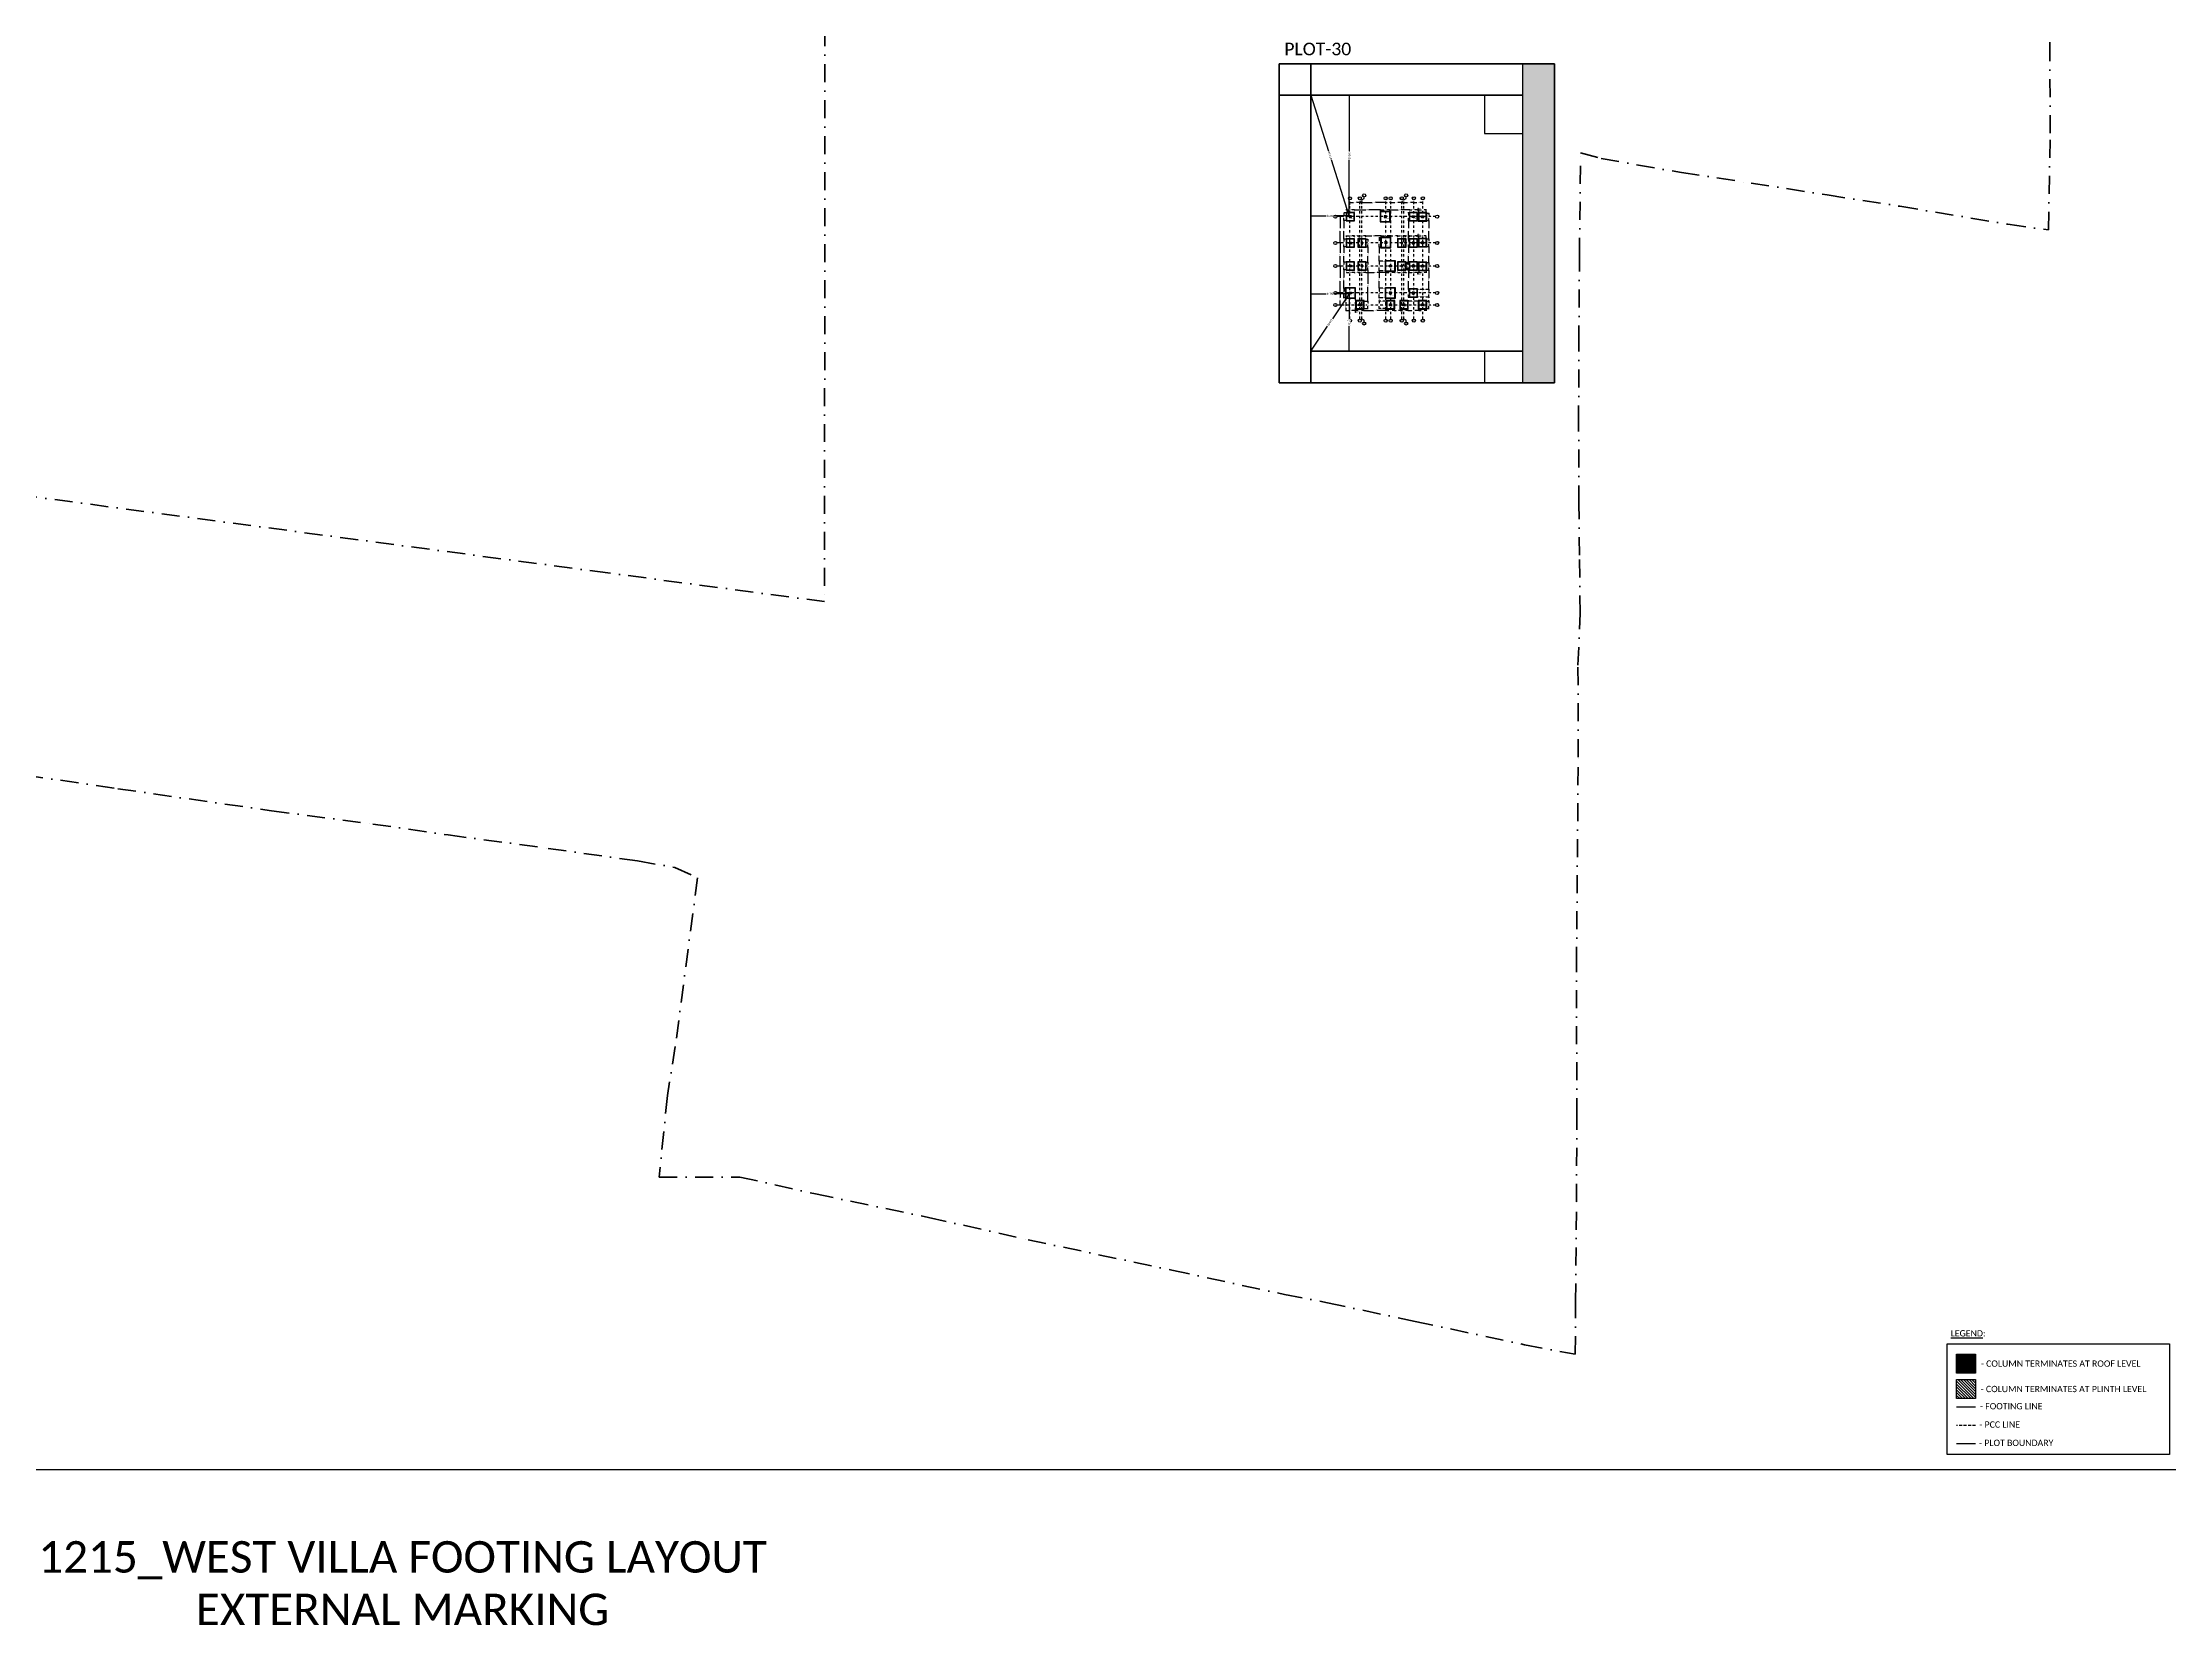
# Model space of a CAD drawing. Header units: millimetres. Extents: x -176651 to 954389, y -469666 to 486614.
# Drawn here: x 48944 to 386666, y -43080 to 208280 of the extents above; entities that cross this region are included whole.
import ezdxf
from ezdxf.xclip import XClip

# ---------------------------------------------------------------- set-up
doc = ezdxf.new("R2010")
doc.units = ezdxf.units.MM
doc.header["$LTSCALE"] = 150
doc.header["$XCLIPFRAME"] = 2
for name, pattern in [('3BHK-W(SB)$0$HIDDEN', [0.375, 0.25, -0.125]), ('DASHDOT', [25.4, 12.7, -6.35, 0, -6.35]), ('DASHDOTX2', [50.8, 25.4, -12.7, 0, -12.7]), ('HIDDEN2', [4.7625, 3.175, -1.5875])]:
    doc.linetypes.add(name, pattern=pattern)
for name, color, linetype in [('ad-Column', 3, 'Continuous'), ('ad-Column Hatch', 125, 'Continuous'), ('ad-Elevation 10', 8, 'Continuous'), ('ad-Footing line', 2, 'Continuous'), ('ad-Grid', 8, 'DASHDOTX2'), ('ad-Parking', 2, 'Continuous'), ('ad-PCC line', 8, 'HIDDEN2'), ('ad-RCC', 3, 'Continuous'), ('ad-RCC Hatch', 125, 'Continuous'), ('ad-Road', 2, 'Continuous'), ('ad-Road Hatch', 8, 'Continuous'), ('ad-Text', 7, 'Continuous'), ('ad-Text main', 7, 'Continuous')]:
    doc.layers.add(name, color=color, linetype=linetype)
for name, color, linetype, true_color in [('ad-Dimension', 5, 'Continuous', 0x0000ff), ('ad-External Dimensions', 5, 'Continuous', 0x0000ff), ('ad-Foundation text', 6, 'Continuous', 0xff00ff), ('ad-Plot Boundary', 6, 'Continuous', 0xff00ff)]:
    doc.layers.add(name, color=color, linetype=linetype, true_color=true_color)
doc.layers.add('ad-Grid Dimension', color=6, linetype='Continuous', lineweight=0, true_color=0xff00ff)
doc.layers.add('ad-Site Boundary', color=1, linetype='DASHDOT', lineweight=35, true_color=0xff0000)
doc.styles.add('6 A E W_Core_Typical$0$Standard', font='arial.ttf')
doc.styles.add('MtX_Century_Gothic', font='GOTHIC.TTF')
doc.styles.add('ROMANS-TITLE', font='arial.ttf', dxfattribs={"width": 0.8})
doc.styles.get("Standard").update_dxf_attribs({"font": 'calibril.ttf'})
doc.dimstyles.new('A-75-DIM-INT (Framing)', dxfattribs={"dimscale": 100, "dimtxt": 1.6, "dimasz": 1, "dimexe": 1, "dimexo": 1, "dimgap": 0.5, "dimtad": 0, "dimdec": 0, "dimdsep": 46, "dimtxsty": 'Standard', "dimblk": 'ARCHTICK', "dimcen": 0.025, "dimclrd": 5, "dimclre": 5, "dimclrt": 256, "dimazin": 2, "dimtfac": 1, "dimtdec": 0, "dimtmove": 1, "dimatfit": 0, "dimldrblk": 'ARCHTICK', "dimfxl": 1, "dimtfill": 1, "dimtolj": 1, "dimtzin": 0, "dimarcsym": 0})

# ---------------------------------------------------------------- blocks, each defined once
blk = doc.blocks.new('A$C4fb60e89')
at = {"layer": 'ad-Road Hatch', "ltscale": 5, "transparency": 33554687}
h = blk.add_hatch(dxfattribs=at)
h.set_pattern_fill('AR-HBONE', color=256, scale=15)
h.set_pattern_definition([(45, (-193247.7, -428758.8), (0, 2155.2615), [4572, -1524]), (135, (-192170.1, -427681.1), (2e-13, 2155.2615), [4572, -1524])])
h.paths.add_polyline_path([(175594, -250241), (169178, -249341), (167473, -249057), (167473, -138694), (101313, -138694), (101313, -199954), (101308, -237995), (101040, -268291), (101008, -280968), (101066, -293684), (101243, -311127), (100910, -319344), (100949, -333937), (100669, -366960), (100727, -390983), (100669, -404586), (100538, -420418), (100467, -428759), (92426, -427265), (92163, -427209), (92163, -321454), (24803, -321454), (24803, -412961), (15653, -411029), (15654, -321452), (-19535, -321452), (-34427, -319477), (-65207, -315395), (-171770, -301268), (-185854, -298333), (-193248, -296832), (-193244, -292908), (-191914, -285219), (-191839, -284679), (-183397, -286393), (-169723, -289243), (-53141, -304698), (-18730, -309262), (15653, -309262), (15653, 703), (24803, 1115), (24803, -129544), (92163, -129544), (92163, 15133), (101313, 17713), (101313, -129544), (167473, -129544), (167473, 35552), (175738, 37855), (175849, 28595), (175836, 25947), (175777, 14040), (175855, 2316), (175660, -18036), (175731, -34039), (175718, -46839), (175673, -63402), (175816, -82072), (175542, -106356), (175490, -124641), (175575, -145019), (175731, -168892), (175797, -181269), (175797, -192667), (175744, -208200), (175829, -223277), (175888, -234871)])
h.paths.add_polyline_path([(24803, -309264), (92163, -309264), (92163, -138694), (24803, -138694)], flags=16)
at = {"layer": 'ad-Road', "ltscale": 5}
for points in [[(175594, -250241), (169178, -249341), (167473, -249057), (167473, -138694), (101313, -138694), (101313, -199954), (101308, -237995), (101040, -268291), (101008, -280968), (101066, -293684), (101243, -311127), (100910, -319344), (100949, -333937), (100669, -366960), (100727, -390983), (100669, -404586), (100538, -420418), (100467, -428759), (92426, -427265), (92163, -427209), (92163, -321454), (24803, -321454), (24803, -412961), (15653, -411029), (15654, -321452), (-19535, -321452), (-34427, -319477), (-65207, -315395), (-171770, -301268), (-185854, -298333), (-193248, -296832), (-193244, -292908), (-191914, -285219), (-191839, -284679), (-183397, -286393), (-169723, -289243), (-53141, -304698), (-18730, -309262), (15653, -309262), (15653, 703), (24803, 1115), (24803, -129544), (92163, -129544), (92163, 15133), (101313, 17713), (101313, -129544), (167473, -129544), (167473, 35552), (175738, 37855), (175849, 28595), (175836, 25947), (175777, 14040), (175855, 2316), (175660, -18036), (175731, -34039), (175718, -46839), (175673, -63402), (175816, -82072), (175542, -106356), (175490, -124641), (175575, -145019), (175731, -168892), (175797, -181269), (175797, -192667), (175744, -208200), (175829, -223277), (175888, -234871)], [(24803, -309264), (92163, -309264), (92163, -138694), (24803, -138694)]]:
    blk.add_lwpolyline(points, close=True, dxfattribs=at)
at = {"layer": 'ad-Text', "linetype": 'Continuous', "char_height": 1250, "width": 56881.51, "attachment_point": 5, "style": 'MtX_Century_Gothic', "bg_fill": 3, "box_fill_scale": 1.5, "bg_fill_color": 257, "bg_fill_transparency": 0}
for s, insert, rotation in [("\\pxqd;30' WIDE ROAD", (20228, -69124), 90), ("\\pxqd;30' WIDE ROAD", (96738, -69124), 90), ("\\pxqd;30' WIDE ROAD", (171095, -67965), 90), ("\\pxqd;30' WIDE ROAD", (20228, -194004), 90), ("\\pxqd;30' WIDE ROAD", (96738, -194004), 90), ("\\pxqd;30' WIDE ROAD", (172048, -194004), 90), ("\\pxqd;40' WIDE ROAD", (-97589, -305418), 352.01854), ("\\pxqd;30' WIDE ROAD", (20228, -366657), 90), ("\\pxqd;30' WIDE ROAD", (96738, -366657), 90)]:
    blk.add_mtext(s, dxfattribs=dict(at, insert=insert, rotation=rotation))
at = {"layer": 'ad-Text', "linetype": 'Continuous', "char_height": 1250, "attachment_point": 5, "style": 'MtX_Century_Gothic', "bg_fill": 3, "box_fill_scale": 1.5, "bg_fill_color": 257, "bg_fill_transparency": 0}
for s, insert, width in [("\\pxqd;30' WIDE ROAD", (58483, -134119), 56347.04), ("\\pxqd;40' WIDE ROAD", (58483, -315359), 56881.51)]:
    blk.add_mtext(s, dxfattribs=dict(at, insert=insert, width=width))
blk = doc.blocks.new('zw$E7CA')
at = {"layer": 'ad-Plot Boundary'}
blk.add_lwpolyline([(0, 0), (33680, 0), (33680, 30050), (0, 30050)], close=True, dxfattribs=at)
blk = doc.blocks.new('A$Cde044142')
at = {"layer": 'ad-Plot Boundary'}
blk.add_lwpolyline([(0, 0), (33080, 0), (33080, 30630), (0, 30630)], close=True, dxfattribs=at)
blk = doc.blocks.new('zw$A88E')
at = {"layer": 'ad-Plot Boundary'}
for points in [[(-41344, -44879), (-8264, -44879), (-8264, -2303), (-24763, -6893), (-41344, -11156)], [(-74424, -44879), (-41344, -44879), (-41344, -11156), (-58017, -15481), (-74424, -20142)], [(-117254, -77249), (-83574, -77249), (-83574, -22722), (-101518, -27538), (-117254, -31739)], [(-150934, -77249), (-117254, -77249), (-117254, -31739), (-130021, -35213), (-131749, -35878), (-150934, -36740)], [(-175738, -37855), (-160084, -37152), (-160084, -117526), (-183704, -117526), (-176003, -42663)], [(-160084, -117526), (-160084, -172968), (-182261, -172968), (-182497, -167947), (-183679, -157369), (-184730, -145524), (-187633, -118612), (-183704, -117526)], [(-74430, -275850), (-71144, -276750), (-58408, -278973), (-41344, -281589), (-41344, -237809), (-74424, -237809)], [(-41344, -281589), (-23704, -284340), (-8264, -286912), (-8264, -237809), (-41344, -237809)], [(-150934, -314069), (-117254, -314069), (-117254, -266699), (-150934, -266699)], [(-117254, -307369), (-83574, -307369), (-83574, -266699), (-117254, -266699)], [(-117254, -347119), (-83574, -347119), (-83574, -307369), (-117254, -307369)], [(-150934, -347119), (-117254, -347119), (-117254, -314069), (-150934, -314069)]]:
    blk.add_lwpolyline(points, close=True, dxfattribs=at)
at = {"layer": 'ad-Plot Boundary', "ltscale": 5}
for points in [[(-194368, -206599), (-160084, -206599), (-160084, -172968), (-182261, -172968), (-192062, -172721), (-194342, -172551)], [(-194389, -236649), (-160084, -236649), (-160084, -206599), (-194368, -206599)], [(-194411, -266699), (-160084, -266699), (-160084, -236649), (-194389, -236649)], [(-194444, -314067), (-160084, -314067), (-160084, -266699), (-194411, -266699)], [(-194468, -347117), (-160084, -347117), (-160084, -314067), (-194444, -314067)], [(-368986, -334687), (-368989, -337740), (-371134, -349465), (-373560, -367195), (-338868, -372204), (-334720, -340818), (-347508, -339123), (-361592, -336188), (-368986, -334687)], [(-334720, -340818), (-303171, -345001), (-307365, -376729), (-327072, -373827), (-338868, -372204)], [(-303171, -345001), (-307365, -376729), (-282292, -380322), (-276202, -381127), (-271974, -349136)], [(-276202, -381127), (-266173, -382428), (-254226, -384169), (-245192, -385377), (-240945, -353250), (-271974, -349136)], [(-214624, -390951), (-218257, -389327), (-224158, -388291), (-238328, -386295), (-245192, -385377), (-240945, -353250), (-210179, -357330)], [(-214414, -389359), (-160084, -389359), (-160084, -359309), (-195260, -359309), (-210179, -357330)], [(-218432, -419409), (-160084, -419409), (-160084, -389359), (-214414, -389359), (-214624, -390951), (-215394, -396770), (-216370, -404153), (-218165, -417733)], [(-218432, -419409), (-160084, -419409), (-160084, -448884), (-177957, -444906), (-195916, -441169), (-207921, -438489), (-220734, -438489), (-219411, -425564)], [(-150934, -450816), (-139301, -453272), (-121446, -457132), (-117254, -457945), (-117254, -419409), (-150934, -419409)], [(-117254, -457945), (-114586, -458463), (-100664, -461423), (-83574, -465065), (-83574, -419409), (-117254, -419409)]]:
    blk.add_lwpolyline(points, close=True, dxfattribs=at)
for name, p in [('A$Cde044142', (-74424, -75509)), ('A$Cde044142', (-41344, -75509)), ('zw$E7CA', (-150934, -107299)), ('zw$E7CA', (-117254, -107299)), ('A$Cde044142', (-74424, -106139)), ('A$Cde044142', (-41344, -106139)), ('zw$E7CA', (-150934, -137349)), ('zw$E7CA', (-117254, -137349)), ('A$Cde044142', (-74424, -136769)), ('A$Cde044142', (-41344, -136769)), ('zw$E7CA', (-150934, -167399)), ('zw$E7CA', (-117254, -167399)), ('A$Cde044142', (-74424, -167399)), ('A$Cde044142', (-41344, -167399)), ('zw$E7CA', (-150934, -206599)), ('zw$E7CA', (-117254, -206599)), ('A$Cde044142', (-74424, -207179)), ('A$Cde044142', (-41344, -207179)), ('zw$E7CA', (-150934, -236649)), ('zw$E7CA', (-117254, -236649)), ('A$Cde044142', (-74424, -237809)), ('A$Cde044142', (-41344, -237809)), ('zw$E7CA', (-150934, -266699)), ('zw$E7CA', (-117254, -266699)), ('zw$E7CA', (-150934, -389359)), ('zw$E7CA', (-117254, -389359)), ('zw$E7CA', (-150934, -419409)), ('zw$E7CA', (-117254, -419409))]:
    blk.add_blockref(name, p, dxfattribs=at)
blk = doc.blocks.new('zw$944D')
at = {"layer": 'ad-Parking', "ltscale": 5}
blk.add_lwpolyline([(0, 0), (6100, 0), (6100, 6100), (0, 6100)], close=True, dxfattribs=at)
blk = doc.blocks.new('zw$2786')
at = {"layer": 'ad-Parking', "ltscale": 5}
blk.add_lwpolyline([(113209, 95420), (119309, 95420), (119309, 98470), (113209, 98470)], close=True, dxfattribs=at)
for p in [(97959, 88153), (36699, 75772), (113209, 67633), (173269, 67633), (36699, 35263), (97959, 35263), (113209, 37003), (173269, 37003), (36699, 5213), (97959, 5213), (113209, 6373), (173269, 6373), (36699, -24837), (97959, -24837), (113209, -24257), (173269, -24257), (21449, -60456), (36699, -64037), (97959, -64037), (113209, -64037), (173269, -64037), (21449, -94087), (36699, -94087), (97959, -94087), (113209, -94667), (173269, -94667), (21449, -124137), (36699, -124137), (113209, -125297), (173269, -125297), (21448, -154187), (36699, -154187), (97959, -154187), (97959, -194857), (21448, -201555), (36699, -201557), (21449, -246797), (36699, -246797), (97959, -246797), (21449, -276847), (36699, -276847), (97959, -276847), (21449, -306897), (36699, -306897), (97959, -306897)]:
    blk.add_blockref('zw$944D', p, dxfattribs=at)
at = {"layer": 'ad-Parking', "ltscale": 5, "rotation": 352.3389705330779}
for p in [(-153946, -227439), (-122397, -231621), (-91200, -235757), (-60171, -239870), (-29405, -243950)]:
    blk.add_blockref('zw$944D', p, dxfattribs=at)
blk = doc.blocks.new('zw$1D4B')
at = {"ltscale": 5}
for points in [[(113203, -157238), (146289, -157238)], [(146289, -162977), (179369, -162977)], [(-22532, -238720), (-22532, -270747)], [(-26781, -270747), (-26781, -300797)], [(36699, -332204), (70379, -332207)], [(70379, -339333), (104059, -339333)]]:
    blk.add_lwpolyline(points, dxfattribs=at)
blk = doc.blocks.new("Plot's Boundary")
at = {"layer": 'ad-Road', "ltscale": 5}
blk.add_blockref('A$C4fb60e89', (191839, 428759), dxfattribs=at)
at = {"ltscale": 5}
blk.add_lwpolyline([(173123, 139322), (142643, 139322), (142643, 123538), (173109, 119497)], close=True, dxfattribs=at)
blk.add_blockref('zw$1D4B', (179944, 348002), dxfattribs=at)
at = {"layer": 'ad-Parking', "ltscale": 5}
blk.add_blockref('zw$2786', (179944, 348002), dxfattribs=at)
at = {"layer": 'ad-Plot Boundary', "ltscale": 5}
blk.add_blockref('zw$A88E', (367577, 466614), dxfattribs=at)
at = {"layer": 'ad-Text', "linetype": 'Continuous', "insert": (158456, 130382), "char_height": 1800, "width": 10232.33, "attachment_point": 5, "style": 'MtX_Century_Gothic', "bg_fill": 3, "box_fill_scale": 1.5, "bg_fill_color": 257, "bg_fill_transparency": 0}
blk.add_mtext('HT YARD AREA', dxfattribs=at)
blk = doc.blocks.new('A$C42b14ea2')
at = {"layer": 'ad-RCC Hatch', "transparency": 33554687}
h = blk.add_hatch(dxfattribs=at)
h.set_pattern_fill('ANSI31', color=256, scale=10)
h.set_pattern_definition([(45, (8643.536, 7380), (-22.45064, 22.45064), [])])
h.paths.add_polyline_path([(0, 0), (300, 0), (300, 300), (0, 300)])
at = {"layer": 'ad-RCC'}
blk.add_lwpolyline([(0, 0), (300, 0), (300, 300), (0, 300)], close=True, dxfattribs=at)
blk = doc.blocks.new('zw$6AA0')
at = {"layer": 'ad-Column Hatch', "transparency": 33554687}
h = blk.add_hatch(color=256, dxfattribs=at)
h.dxf.hatch_style = 1
h.paths.add_polyline_path([(0, -230), (380, -230), (380, 0), (0, 0)])
at = {"layer": 'ad-Column'}
blk.add_lwpolyline([(0, -230), (380, -230), (380, 0), (0, 0)], close=True, dxfattribs=at)
blk = doc.blocks.new('zw$C199')
at = {"layer": 'ad-Column Hatch', "transparency": 33554687}
h = blk.add_hatch(color=256, dxfattribs=at)
h.dxf.hatch_style = 1
h.paths.add_polyline_path([(0, 0), (230, 0), (230, 230), (0, 230)])
at = {"layer": 'ad-Column'}
blk.add_lwpolyline([(0, 0), (230, 0), (230, 230), (0, 230)], close=True, dxfattribs=at)
blk = doc.blocks.new('1215E_Columns')
at = {"xscale": -1, "rotation": 180.0000000000004}
for p in [(11495, 12355), (11495, 4510)]:
    blk.add_blockref('A$C42b14ea2', p, dxfattribs=at)
at = {"xscale": -1}
for p in [(11795, 7945), (1835, -1910), (6705, -1910), (8840, -1910), (11795, -1910)]:
    blk.add_blockref('A$C42b14ea2', p, dxfattribs=at)
at = {"layer": 'ad-Column'}
for name, p, rotation in [('zw$6AA0', (0, 12355), 359.9999999999994), ('zw$C199', (1910, 7945), 359.9999999999996), ('zw$C199', (8230, 7945), 359.9999999999996), ('zw$6AA0', (10375, 7945), 179.9999999999996), ('zw$C199', (1910, 4280), 359.9999999999996), ('zw$C199', (8230, 4280), 359.9999999999996), ('zw$6AA0', (10375, 4280), 179.9999999999996), ('zw$6AA0', (6705, 0), 179.9999999999996), ('zw$6AA0', (10375, 0), 179.9999999999996)]:
    blk.add_blockref(name, p, dxfattribs=dict(at, rotation=rotation))
blk.add_blockref('zw$6AA0', (5535, 12355), dxfattribs=at)
at = {"layer": 'ad-Column', "xscale": -1}
for p, rotation in [((10375, 12355), 359.9999999999996), ((0, 7945), 179.9999999999995), ((5915, 7945), 270), ((0, 4280), 179.9999999999995), ((6705, 4510), 359.9999999999996), ((0, 0), 179.9999999999995)]:
    blk.add_blockref('zw$6AA0', p, dxfattribs=dict(at, rotation=rotation))
blk = doc.blocks.new('_ArchTick')
at = {"color": 0, "linetype": 'ByBlock', "const_width": 0.15}
blk.add_lwpolyline([(-0.5, -0.5), (0.5, 0.5)], dxfattribs=at)
blk = doc.blocks.new('*D234')
at = {"layer": 'ad-Grid Dimension', "lineweight": -2}
for p, q in [((115, 14105), (115, 14547)), ((115, 14467), (669, 14467)), ((1685, 14467), (1131, 14467)), ((1685, 14235), (1685, 14547))]:
    blk.add_line(p, q, dxfattribs=at)
at = {"layer": 'ad-Grid Dimension', "lineweight": -2, "xscale": 80, "yscale": 80, "zscale": 80, "rotation": 180}
blk.add_blockref('_ArchTick', (115, 14467), dxfattribs=at)
at = {"layer": 'ad-Grid Dimension', "lineweight": -2, "xscale": 80, "yscale": 80, "zscale": 80}
blk.add_blockref('_ArchTick', (1685, 14467), dxfattribs=at)
at = {"layer": 'ad-Grid Dimension', "insert": (900, 14467), "char_height": 128, "attachment_point": 5, "bg_fill": 3, "box_fill_scale": 1.1, "bg_fill_color": 257, "bg_fill_transparency": 0}
blk.add_mtext('\\A1;1570', dxfattribs=at)
at = {"layer": 'Defpoints', "color": 0}
for p in [(115, 14025), (1685, 14467), (1685, 14155)]:
    blk.add_point(p, dxfattribs=at)
blk = doc.blocks.new('*D235')
at = {"layer": 'ad-Grid Dimension', "lineweight": -2}
for p, q in [((1685, 14235), (1685, 14547)), ((1685, 14467), (2025, 14467)), ((1857, 14720), (1855, 14467)), ((1937, 14720), (1857, 14720)), ((2025, 14235), (2025, 14547))]:
    blk.add_line(p, q, dxfattribs=at)
at = {"layer": 'ad-Grid Dimension', "lineweight": -2, "xscale": 80, "yscale": 80, "zscale": 80, "rotation": 180}
blk.add_blockref('_ArchTick', (1685, 14467), dxfattribs=at)
at = {"layer": 'ad-Grid Dimension', "lineweight": -2, "xscale": 80, "yscale": 80, "zscale": 80}
blk.add_blockref('_ArchTick', (2025, 14467), dxfattribs=at)
at = {"layer": 'ad-Grid Dimension', "insert": (2121, 14720), "char_height": 128, "attachment_point": 5, "bg_fill": 3, "box_fill_scale": 1.1, "bg_fill_color": 257, "bg_fill_transparency": 0}
blk.add_mtext('\\A1;340', dxfattribs=at)
at = {"layer": 'Defpoints', "color": 0}
for p in [(1685, 14155), (2025, 14467), (2025, 14155)]:
    blk.add_point(p, dxfattribs=at)
blk = doc.blocks.new('*D236')
at = {"layer": 'ad-Grid Dimension', "lineweight": -2}
for p, q in [((2025, 14235), (2025, 14547)), ((2025, 14467), (3680, 14467)), ((5800, 14467), (4145, 14467)), ((5800, 14235), (5800, 14547))]:
    blk.add_line(p, q, dxfattribs=at)
at = {"layer": 'ad-Grid Dimension', "lineweight": -2, "xscale": 80, "yscale": 80, "zscale": 80, "rotation": 180}
blk.add_blockref('_ArchTick', (2025, 14467), dxfattribs=at)
at = {"layer": 'ad-Grid Dimension', "lineweight": -2, "xscale": 80, "yscale": 80, "zscale": 80}
blk.add_blockref('_ArchTick', (5800, 14467), dxfattribs=at)
at = {"layer": 'ad-Grid Dimension', "insert": (3913, 14467), "char_height": 128, "attachment_point": 5, "bg_fill": 3, "box_fill_scale": 1.1, "bg_fill_color": 257, "bg_fill_transparency": 0}
blk.add_mtext('\\A1;3775', dxfattribs=at)
at = {"layer": 'Defpoints', "color": 0}
for p in [(2025, 14155), (5800, 14467), (5800, 14155)]:
    blk.add_point(p, dxfattribs=at)
blk = doc.blocks.new('*D237')
at = {"layer": 'ad-Grid Dimension', "lineweight": -2}
for p, q in [((5800, 14235), (5800, 14547)), ((5800, 14467), (6011, 14467)), ((6590, 14467), (6379, 14467)), ((6590, 14235), (6590, 14547))]:
    blk.add_line(p, q, dxfattribs=at)
at = {"layer": 'ad-Grid Dimension', "lineweight": -2, "xscale": 80, "yscale": 80, "zscale": 80, "rotation": 180}
blk.add_blockref('_ArchTick', (5800, 14467), dxfattribs=at)
at = {"layer": 'ad-Grid Dimension', "lineweight": -2, "xscale": 80, "yscale": 80, "zscale": 80}
blk.add_blockref('_ArchTick', (6590, 14467), dxfattribs=at)
at = {"layer": 'ad-Grid Dimension', "insert": (6195, 14467), "char_height": 128, "attachment_point": 5, "bg_fill": 3, "box_fill_scale": 1.1, "bg_fill_color": 257, "bg_fill_transparency": 0}
blk.add_mtext('\\A1;790', dxfattribs=at)
at = {"layer": 'Defpoints', "color": 0}
for p in [(5800, 14155), (6590, 14467), (6590, 14155)]:
    blk.add_point(p, dxfattribs=at)
blk = doc.blocks.new('*D238')
at = {"layer": 'ad-Grid Dimension', "lineweight": -2}
for p, q in [((6590, 14235), (6590, 14547)), ((6590, 14467), (7239, 14467)), ((8345, 14467), (7696, 14467)), ((8345, 14235), (8345, 14547))]:
    blk.add_line(p, q, dxfattribs=at)
at = {"layer": 'ad-Grid Dimension', "lineweight": -2, "xscale": 80, "yscale": 80, "zscale": 80, "rotation": 180}
blk.add_blockref('_ArchTick', (6590, 14467), dxfattribs=at)
at = {"layer": 'ad-Grid Dimension', "lineweight": -2, "xscale": 80, "yscale": 80, "zscale": 80}
blk.add_blockref('_ArchTick', (8345, 14467), dxfattribs=at)
at = {"layer": 'ad-Grid Dimension', "insert": (7468, 14467), "char_height": 128, "attachment_point": 5, "bg_fill": 3, "box_fill_scale": 1.1, "bg_fill_color": 257, "bg_fill_transparency": 0}
blk.add_mtext('\\A1;1755', dxfattribs=at)
at = {"layer": 'Defpoints', "color": 0}
for p in [(6590, 14155), (8345, 14467), (8345, 14155)]:
    blk.add_point(p, dxfattribs=at)
blk = doc.blocks.new('*D239')
at = {"layer": 'ad-Grid Dimension', "lineweight": -2}
for p, q in [((8690, 14235), (8690, 14547)), ((8690, 14467), (9244, 14467)), ((10260, 14467), (9706, 14467)), ((10260, 14235), (10260, 14547))]:
    blk.add_line(p, q, dxfattribs=at)
at = {"layer": 'ad-Grid Dimension', "lineweight": -2, "xscale": 80, "yscale": 80, "zscale": 80, "rotation": 180}
blk.add_blockref('_ArchTick', (8690, 14467), dxfattribs=at)
at = {"layer": 'ad-Grid Dimension', "lineweight": -2, "xscale": 80, "yscale": 80, "zscale": 80}
blk.add_blockref('_ArchTick', (10260, 14467), dxfattribs=at)
at = {"layer": 'ad-Grid Dimension', "insert": (9475, 14467), "char_height": 128, "attachment_point": 5, "bg_fill": 3, "box_fill_scale": 1.1, "bg_fill_color": 257, "bg_fill_transparency": 0}
blk.add_mtext('\\A1;1570', dxfattribs=at)
at = {"layer": 'Defpoints', "color": 0}
for p in [(8690, 14155), (10260, 14467), (10260, 14155)]:
    blk.add_point(p, dxfattribs=at)
blk = doc.blocks.new('*D240')
at = {"layer": 'ad-Grid Dimension', "lineweight": -2}
for p, q in [((-1202, 12240), (-1530, 12240)), ((-1450, 12240), (-1450, 10388)), ((-1202, 8060), (-1530, 8060)), ((-1450, 8060), (-1450, 9912))]:
    blk.add_line(p, q, dxfattribs=at)
at = {"layer": 'Defpoints', "color": 0}
for p in [(-1122, 12240), (-1450, 8060), (-1122, 8060)]:
    blk.add_point(p, dxfattribs=at)
at = {"layer": 'ad-Grid Dimension', "lineweight": -2, "xscale": 80, "yscale": 80, "zscale": 80}
for p, rotation in [((-1450, 12240), 90), ((-1450, 8060), 270)]:
    blk.add_blockref('_ArchTick', p, dxfattribs=dict(at, rotation=rotation))
at = {"layer": 'ad-Grid Dimension', "insert": (-1450, 10150), "char_height": 128, "attachment_point": 5, "rotation": 90, "bg_fill": 3, "box_fill_scale": 1.1, "bg_fill_color": 257, "bg_fill_transparency": 0}
blk.add_mtext('\\A1;4180', dxfattribs=at)
blk = doc.blocks.new('*D229')
at = {"layer": 'ad-Grid Dimension', "lineweight": -2}
for p, q in [((-1202, 8060), (-1530, 8060)), ((-1450, 8060), (-1450, 6460)), ((-1202, 4395), (-1530, 4395)), ((-1450, 4395), (-1450, 5995))]:
    blk.add_line(p, q, dxfattribs=at)
at = {"layer": 'ad-Grid Dimension', "lineweight": -2, "xscale": 80, "yscale": 80, "zscale": 80}
for p, rotation in [((-1450, 8060), 90), ((-1450, 4395), 270)]:
    blk.add_blockref('_ArchTick', p, dxfattribs=dict(at, rotation=rotation))
at = {"layer": 'ad-Grid Dimension', "insert": (-1450, 6227), "char_height": 128, "attachment_point": 5, "rotation": 90, "bg_fill": 3, "box_fill_scale": 1.1, "bg_fill_color": 257, "bg_fill_transparency": 0}
blk.add_mtext('\\A1;3665', dxfattribs=at)
at = {"layer": 'Defpoints', "color": 0}
for p in [(-1122, 8060), (-1450, 4395), (-1122, 4395)]:
    blk.add_point(p, dxfattribs=at)
blk = doc.blocks.new('*D230')
at = {"layer": 'ad-Grid Dimension', "lineweight": -2}
for p, q in [((-1202, 4395), (-1531, 4395)), ((-1451, 4395), (-1451, 2493)), ((-1451, 115), (-1531, 115)), ((-1451, 115), (-1451, 2017))]:
    blk.add_line(p, q, dxfattribs=at)
at = {"layer": 'Defpoints', "color": 0}
for p in [(-1122, 4395), (-1451, 115), (-1371, 115)]:
    blk.add_point(p, dxfattribs=at)
at = {"layer": 'ad-Grid Dimension', "lineweight": -2, "xscale": 80, "yscale": 80, "zscale": 80}
for p, rotation in [((-1451, 4395), 90), ((-1451, 115), 270)]:
    blk.add_blockref('_ArchTick', p, dxfattribs=dict(at, rotation=rotation))
at = {"layer": 'ad-Grid Dimension', "insert": (-1451, 2255), "char_height": 128, "attachment_point": 5, "rotation": 90, "bg_fill": 3, "box_fill_scale": 1.1, "bg_fill_color": 257, "bg_fill_transparency": 0}
blk.add_mtext('\\A1;4280', dxfattribs=at)
blk = doc.blocks.new('*D231')
at = {"layer": 'ad-Grid Dimension', "lineweight": -2}
for p, q in [((-1202, 115), (-1530, 115)), ((-1450, 115), (-1450, -609)), ((-1156, -1795), (-1530, -1795)), ((-1450, -1795), (-1450, -1071))]:
    blk.add_line(p, q, dxfattribs=at)
at = {"layer": 'ad-Grid Dimension', "lineweight": -2, "xscale": 80, "yscale": 80, "zscale": 80}
for p, rotation in [((-1450, 115), 90), ((-1450, -1795), 270)]:
    blk.add_blockref('_ArchTick', p, dxfattribs=dict(at, rotation=rotation))
at = {"layer": 'ad-Grid Dimension', "insert": (-1450, -840), "char_height": 128, "attachment_point": 5, "rotation": 90, "bg_fill": 3, "box_fill_scale": 1.1, "bg_fill_color": 257, "bg_fill_transparency": 0}
blk.add_mtext('\\A1;1910', dxfattribs=at)
at = {"layer": 'Defpoints', "color": 0}
for p in [(-1122, 115), (-1450, -1795), (-1076, -1795)]:
    blk.add_point(p, dxfattribs=at)
blk = doc.blocks.new('*D232')
at = {"layer": 'ad-Grid Dimension', "lineweight": -2}
for p, q in [((10260, 14235), (10260, 14547)), ((10260, 14467), (10739, 14467)), ((11680, 14467), (11201, 14467)), ((11680, 14235), (11680, 14547))]:
    blk.add_line(p, q, dxfattribs=at)
at = {"layer": 'ad-Grid Dimension', "lineweight": -2, "xscale": 80, "yscale": 80, "zscale": 80, "rotation": 180}
blk.add_blockref('_ArchTick', (10260, 14467), dxfattribs=at)
at = {"layer": 'ad-Grid Dimension', "lineweight": -2, "xscale": 80, "yscale": 80, "zscale": 80}
blk.add_blockref('_ArchTick', (11680, 14467), dxfattribs=at)
at = {"layer": 'ad-Grid Dimension', "insert": (10970, 14467), "char_height": 128, "attachment_point": 5, "bg_fill": 3, "box_fill_scale": 1.1, "bg_fill_color": 257, "bg_fill_transparency": 0}
blk.add_mtext('\\A1;1420', dxfattribs=at)
at = {"layer": 'Defpoints', "color": 0}
for p in [(10260, 14155), (11680, 14467), (11680, 14155)]:
    blk.add_point(p, dxfattribs=at)
blk = doc.blocks.new('*D233')
at = {"layer": 'ad-Grid Dimension', "lineweight": -2}
for p, q in [((8345, 14235), (8345, 14547)), ((8345, 14467), (8690, 14467)), ((8521, 14673), (8518, 14467)), ((8601, 14673), (8521, 14673)), ((8690, 14235), (8690, 14547))]:
    blk.add_line(p, q, dxfattribs=at)
at = {"layer": 'ad-Grid Dimension', "lineweight": -2, "xscale": 80, "yscale": 80, "zscale": 80, "rotation": 180}
blk.add_blockref('_ArchTick', (8345, 14467), dxfattribs=at)
at = {"layer": 'ad-Grid Dimension', "lineweight": -2, "xscale": 80, "yscale": 80, "zscale": 80}
blk.add_blockref('_ArchTick', (8690, 14467), dxfattribs=at)
at = {"layer": 'ad-Grid Dimension', "insert": (8782, 14673), "char_height": 128, "attachment_point": 5, "bg_fill": 3, "box_fill_scale": 1.1, "bg_fill_color": 257, "bg_fill_transparency": 0}
blk.add_mtext('\\A1;345', dxfattribs=at)
at = {"layer": 'Defpoints', "color": 0}
for p in [(8345, 14155), (8690, 14467), (8690, 14155)]:
    blk.add_point(p, dxfattribs=at)
blk = doc.blocks.new('A$C71157536')
at = {"layer": 'ad-Footing line'}
for points in [[(-10785, 11640), (-9585, 11640), (-9585, 12840), (-10785, 12840)], [(-5400, 11490), (-3900, 11490), (-3900, 12990), (-5400, 12990)], [(-790, 11640), (410, 11640), (410, 12840), (-790, 12840)], [(670, 11605), (1870, 11605), (1870, 12805), (670, 12805)], [(-10785, 7460), (-9585, 7460), (-9585, 8660), (-10785, 8660)], [(-8950, 7460), (-7750, 7460), (-7750, 8660), (-8950, 8660)], [(-5325, 7385), (-3825, 7385), (-3825, 8885), (-5325, 8885)], [(-2630, 7460), (-1430, 7460), (-1430, 8660), (-2630, 8660)], [(-790, 7460), (410, 7460), (410, 8660), (-790, 8660)], [(670, 7495), (1870, 7495), (1870, 8695), (670, 8695)], [(-10785, 3795), (-9585, 3795), (-9585, 4995), (-10785, 4995)], [(-8950, 3795), (-7750, 3795), (-7750, 4995), (-8950, 4995)], [(-4610, 3645), (-3110, 3645), (-3110, 5145), (-4610, 5145)], [(-2630, 3795), (-1430, 3795), (-1430, 4995), (-2630, 4995)], [(-790, 3795), (410, 3795), (410, 4995), (-790, 4995)], [(670, 3760), (1870, 3760), (1870, 4960), (670, 4960)], [(-10935, -635), (-9435, -635), (-9435, 865), (-10935, 865)], [(-4610, -635), (-3110, -635), (-3110, 865), (-4610, 865)], [(-790, -485), (410, -485), (410, 715), (-790, 715)], [(-9290, -2360), (-8090, -2360), (-8090, -1160), (-9290, -1160)], [(-4420, -2360), (-3220, -2360), (-3220, -1160), (-4420, -1160)], [(-2285, -2360), (-1085, -2360), (-1085, -1160), (-2285, -1160)], [(670, -2360), (1870, -2360), (1870, -1160), (670, -1160)]]:
    blk.add_lwpolyline(points, close=True, dxfattribs=at)
at = {"layer": 'ad-PCC line', "ltscale": 0.15}
for points in [[(-10860, 11565), (-9510, 11565), (-9510, 12915), (-10860, 12915)], [(-5475, 11415), (-3825, 11415), (-3825, 13065), (-5475, 13065)], [(-865, 11565), (485, 11565), (485, 12915), (-865, 12915)], [(595, 11530), (1945, 11530), (1945, 12880), (595, 12880)], [(-10860, 7385), (-9510, 7385), (-9510, 8735), (-10860, 8735)], [(-9025, 7385), (-7675, 7385), (-7675, 8735), (-9025, 8735)], [(-5400, 7310), (-3750, 7310), (-3750, 8960), (-5400, 8960)], [(-2705, 7385), (-1355, 7385), (-1355, 8735), (-2705, 8735)], [(-865, 7385), (485, 7385), (485, 8735), (-865, 8735)], [(595, 7420), (1945, 7420), (1945, 8770), (595, 8770)], [(-10860, 3720), (-9510, 3720), (-9510, 5070), (-10860, 5070)], [(-9025, 3720), (-7675, 3720), (-7675, 5070), (-9025, 5070)], [(-4685, 3570), (-3035, 3570), (-3035, 5220), (-4685, 5220)], [(-2705, 3720), (-1355, 3720), (-1355, 5070), (-2705, 5070)], [(-865, 3720), (485, 3720), (485, 5070), (-865, 5070)], [(595, 3685), (1945, 3685), (1945, 5035), (595, 5035)], [(-11010, -710), (-9360, -710), (-9360, 940), (-11010, 940)], [(-4685, -710), (-3035, -710), (-3035, 940), (-4685, 940)], [(-865, -560), (485, -560), (485, 790), (-865, 790)], [(-9365, -2435), (-8015, -2435), (-8015, -1085), (-9365, -1085)], [(-4495, -2435), (-3145, -2435), (-3145, -1085), (-4495, -1085)], [(-2360, -2435), (-1010, -2435), (-1010, -1085), (-2360, -1085)], [(595, -2435), (1945, -2435), (1945, -1085), (595, -1085)]]:
    blk.add_lwpolyline(points, close=True, dxfattribs=at)
blk = doc.blocks.new('A$Cfb9dcffd')
at = {"layer": 'ad-Foundation text', "char_height": 100, "attachment_point": 5}
for s, insert, width in [('\\pxt5;C2/F1', (-9844, 11951), 349.31), ('\\pxt5;C2/F2', (-4258, 11928), 349.31), ('\\pxt5;C2/F1', (150, 11951), 349.31), ('\\pxt5;C1A/F1', (1604, 11921), 382.45), ('\\pxt5;C2/F1', (-9941, 7771), 349.31), ('\\pxt5;C1/F1', (-8078, 7808), 349.31), ('\\pxt5;C2/F2', (-4263, 7748), 349.31), ('\\pxt5;C1/F1', (-1758, 7808), 349.31), ('\\pxt5;C2/F1', (-472, 7783), 349.31), ('\\pxt5;C1A/F1', (1604, 7811), 382.45), ('\\pxt5;C2/F1', (-9941, 4106), 349.31), ('\\pxt5;C1/F1', (-8078, 4143), 349.31), ('\\pxt5;C2/F2', (-3473, 4083), 349.31), ('\\pxt5;C1/F1', (-1758, 4143), 349.31), ('\\pxt5;C2/F1', (-523, 4125), 349.31), ('\\pxt5;C1A/F1', (1604, 4076), 382.45), ('\\pxt5;C2/F2', (-9798, -197), 349.31), ('\\pxt5;C1A/F1', (-8361, -2044), 382.45), ('\\pxt5;C1A/F1', (-3483, -2044), 382.45), ('\\pxt5;C2/F2', (-3473, -197), 349.31), ('\\pxt5;C1A/F1', (-1348, -2044), 382.45), ('\\pxt5;C2/F1', (-477, -135), 349.31), ('\\pxt5;C1A/F1', (1604, -2044), 382.45)]:
    blk.add_mtext(s, dxfattribs=dict(at, insert=insert, width=width))
blk = doc.blocks.new('*D94')
at = {"layer": 'ad-External Dimensions', "linetype": '3BHK-W(SB)$0$HIDDEN', "lineweight": -2}
for p, q in [((5385, 230), (5385, 565)), ((6885, 230), (6885, 565))]:
    blk.add_line(p, q, dxfattribs=at)
at = {"layer": 'ad-External Dimensions', "lineweight": -2}
for p, q in [((5385, 485), (5904, 485)), ((6885, 485), (6366, 485))]:
    blk.add_line(p, q, dxfattribs=at)
at = {"layer": 'ad-External Dimensions', "lineweight": -2, "xscale": 80, "yscale": 80, "zscale": 80, "rotation": 180}
blk.add_blockref('_ArchTick', (5385, 485), dxfattribs=at)
at = {"layer": 'ad-External Dimensions', "lineweight": -2, "xscale": 80, "yscale": 80, "zscale": 80}
blk.add_blockref('_ArchTick', (6885, 485), dxfattribs=at)
at = {"layer": 'ad-External Dimensions', "insert": (6135, 485), "char_height": 128, "attachment_point": 5, "bg_fill": 3, "box_fill_scale": 1.1, "bg_fill_color": 257, "bg_fill_transparency": 0}
blk.add_mtext('\\A1;1500', dxfattribs=at)
at = {"layer": 'Defpoints', "color": 0}
for p in [(5385, 150), (6885, 485), (6885, 150)]:
    blk.add_point(p, dxfattribs=at)
blk = doc.blocks.new('*D95')
at = {"layer": 'ad-External Dimensions', "linetype": '3BHK-W(SB)$0$HIDDEN', "lineweight": -2}
for p, q in [((0, 80), (0, 565)), ((1200, 80), (1200, 565))]:
    blk.add_line(p, q, dxfattribs=at)
at = {"layer": 'ad-External Dimensions', "lineweight": -2}
for p, q in [((0, 485), (369, 485)), ((1200, 485), (831, 485))]:
    blk.add_line(p, q, dxfattribs=at)
at = {"layer": 'ad-External Dimensions', "lineweight": -2, "xscale": 80, "yscale": 80, "zscale": 80, "rotation": 180}
blk.add_blockref('_ArchTick', (0, 485), dxfattribs=at)
at = {"layer": 'ad-External Dimensions', "lineweight": -2, "xscale": 80, "yscale": 80, "zscale": 80}
blk.add_blockref('_ArchTick', (1200, 485), dxfattribs=at)
at = {"layer": 'ad-External Dimensions', "insert": (600, 485), "char_height": 128, "attachment_point": 5, "bg_fill": 3, "box_fill_scale": 1.1, "bg_fill_color": 257, "bg_fill_transparency": 0}
blk.add_mtext('\\A1;1200', dxfattribs=at)
at = {"layer": 'Defpoints', "color": 0}
for p in [(0, 485), (0, 0), (1200, 0)]:
    blk.add_point(p, dxfattribs=at)
blk = doc.blocks.new('*D96')
at = {"layer": 'ad-External Dimensions', "linetype": '3BHK-W(SB)$0$HIDDEN', "lineweight": -2}
for p, q in [((1200, 80), (1200, 565)), ((5385, 230), (5385, 565))]:
    blk.add_line(p, q, dxfattribs=at)
at = {"layer": 'ad-External Dimensions', "lineweight": -2}
for p, q in [((1200, 485), (3057, 485)), ((5385, 485), (3528, 485))]:
    blk.add_line(p, q, dxfattribs=at)
at = {"layer": 'Defpoints', "color": 0}
for p in [(1200, 0), (5385, 485), (5385, 150)]:
    blk.add_point(p, dxfattribs=at)
at = {"layer": 'ad-External Dimensions', "lineweight": -2, "xscale": 80, "yscale": 80, "zscale": 80, "rotation": 180}
blk.add_blockref('_ArchTick', (1200, 485), dxfattribs=at)
at = {"layer": 'ad-External Dimensions', "lineweight": -2, "xscale": 80, "yscale": 80, "zscale": 80}
blk.add_blockref('_ArchTick', (5385, 485), dxfattribs=at)
at = {"layer": 'ad-External Dimensions', "insert": (3293, 485), "char_height": 128, "attachment_point": 5, "bg_fill": 3, "box_fill_scale": 1.1, "bg_fill_color": 257, "bg_fill_transparency": 0}
blk.add_mtext('\\A1;4185', dxfattribs=at)
blk = doc.blocks.new('*D24')
at = {"layer": 'ad-External Dimensions', "linetype": '3BHK-W(SB)$0$HIDDEN', "lineweight": -2}
for p, q in [((1835, -9125), (1835, -9545)), ((3035, -9125), (3035, -9545))]:
    blk.add_line(p, q, dxfattribs=at)
at = {"layer": 'ad-External Dimensions', "lineweight": -2}
for p, q in [((1835, -9465), (2204, -9465)), ((3035, -9465), (2666, -9465))]:
    blk.add_line(p, q, dxfattribs=at)
at = {"layer": 'ad-External Dimensions', "lineweight": -2, "xscale": 80, "yscale": 80, "zscale": 80, "rotation": 180}
blk.add_blockref('_ArchTick', (1835, -9465), dxfattribs=at)
at = {"layer": 'ad-External Dimensions', "lineweight": -2, "xscale": 80, "yscale": 80, "zscale": 80}
blk.add_blockref('_ArchTick', (3035, -9465), dxfattribs=at)
at = {"layer": 'ad-External Dimensions', "insert": (2435, -9465), "char_height": 128, "attachment_point": 5, "bg_fill": 3, "box_fill_scale": 1.1, "bg_fill_color": 257, "bg_fill_transparency": 0}
blk.add_mtext('\\A1;1200', dxfattribs=at)
at = {"layer": 'Defpoints', "color": 0}
for p in [(1835, -9045), (3035, -9045), (3035, -9465)]:
    blk.add_point(p, dxfattribs=at)
blk = doc.blocks.new('*D25')
at = {"layer": 'ad-External Dimensions', "linetype": '3BHK-W(SB)$0$HIDDEN', "lineweight": -2}
for p, q in [((3035, -9125), (3035, -9545)), ((6175, -9275), (6175, -9545))]:
    blk.add_line(p, q, dxfattribs=at)
at = {"layer": 'ad-External Dimensions', "lineweight": -2}
for p, q in [((3035, -9465), (4370, -9465)), ((6175, -9465), (4840, -9465))]:
    blk.add_line(p, q, dxfattribs=at)
at = {"layer": 'ad-External Dimensions', "lineweight": -2, "xscale": 80, "yscale": 80, "zscale": 80, "rotation": 180}
blk.add_blockref('_ArchTick', (3035, -9465), dxfattribs=at)
at = {"layer": 'ad-External Dimensions', "lineweight": -2, "xscale": 80, "yscale": 80, "zscale": 80}
blk.add_blockref('_ArchTick', (6175, -9465), dxfattribs=at)
at = {"layer": 'ad-External Dimensions', "insert": (4605, -9465), "char_height": 128, "attachment_point": 5, "bg_fill": 3, "box_fill_scale": 1.1, "bg_fill_color": 257, "bg_fill_transparency": 0}
blk.add_mtext('\\A1;3140', dxfattribs=at)
at = {"layer": 'Defpoints', "color": 0}
for p in [(3035, -9045), (6175, -9195), (6175, -9465)]:
    blk.add_point(p, dxfattribs=at)
blk = doc.blocks.new('*D26')
at = {"layer": 'ad-External Dimensions', "linetype": '3BHK-W(SB)$0$HIDDEN', "lineweight": -2}
for p, q in [((6175, -9275), (6175, -9545)), ((7675, -9275), (7675, -9545))]:
    blk.add_line(p, q, dxfattribs=at)
at = {"layer": 'ad-External Dimensions', "lineweight": -2}
for p, q in [((6175, -9465), (6694, -9465)), ((7675, -9465), (7156, -9465))]:
    blk.add_line(p, q, dxfattribs=at)
at = {"layer": 'ad-External Dimensions', "lineweight": -2, "xscale": 80, "yscale": 80, "zscale": 80, "rotation": 180}
blk.add_blockref('_ArchTick', (6175, -9465), dxfattribs=at)
at = {"layer": 'ad-External Dimensions', "lineweight": -2, "xscale": 80, "yscale": 80, "zscale": 80}
blk.add_blockref('_ArchTick', (7675, -9465), dxfattribs=at)
at = {"layer": 'ad-External Dimensions', "insert": (6925, -9465), "char_height": 128, "attachment_point": 5, "bg_fill": 3, "box_fill_scale": 1.1, "bg_fill_color": 257, "bg_fill_transparency": 0}
blk.add_mtext('\\A1;1500', dxfattribs=at)
at = {"layer": 'Defpoints', "color": 0}
for p in [(6175, -9195), (7675, -9195), (7675, -9465)]:
    blk.add_point(p, dxfattribs=at)
blk = doc.blocks.new('*D27')
at = {"layer": 'ad-External Dimensions', "linetype": '3BHK-W(SB)$0$HIDDEN', "lineweight": -2}
for p, q in [((7675, -9275), (7675, -9545)), ((8155, -9125), (8155, -9545))]:
    blk.add_line(p, q, dxfattribs=at)
at = {"layer": 'ad-External Dimensions', "lineweight": -2}
for p, q in [((7675, -9465), (7728, -9465)), ((8155, -9465), (8102, -9465))]:
    blk.add_line(p, q, dxfattribs=at)
at = {"layer": 'ad-External Dimensions', "lineweight": -2, "xscale": 80, "yscale": 80, "zscale": 80, "rotation": 180}
blk.add_blockref('_ArchTick', (7675, -9465), dxfattribs=at)
at = {"layer": 'ad-External Dimensions', "lineweight": -2, "xscale": 80, "yscale": 80, "zscale": 80}
blk.add_blockref('_ArchTick', (8155, -9465), dxfattribs=at)
at = {"layer": 'ad-External Dimensions', "insert": (7915, -9465), "char_height": 128, "attachment_point": 5, "bg_fill": 3, "box_fill_scale": 1.1, "bg_fill_color": 257, "bg_fill_transparency": 0}
blk.add_mtext('\\A1;480', dxfattribs=at)
at = {"layer": 'Defpoints', "color": 0}
for p in [(7675, -9195), (8155, -9045), (8155, -9465)]:
    blk.add_point(p, dxfattribs=at)
blk = doc.blocks.new('*D28')
at = {"layer": 'ad-External Dimensions', "linetype": '3BHK-W(SB)$0$HIDDEN', "lineweight": -2}
for p, q in [((8155, -9125), (8155, -9547)), ((9355, -9125), (9355, -9547))]:
    blk.add_line(p, q, dxfattribs=at)
at = {"layer": 'ad-External Dimensions', "lineweight": -2}
for p, q in [((8155, -9467), (8524, -9467)), ((9355, -9467), (8986, -9467))]:
    blk.add_line(p, q, dxfattribs=at)
at = {"layer": 'ad-External Dimensions', "lineweight": -2, "xscale": 80, "yscale": 80, "zscale": 80, "rotation": 180}
blk.add_blockref('_ArchTick', (8155, -9467), dxfattribs=at)
at = {"layer": 'ad-External Dimensions', "lineweight": -2, "xscale": 80, "yscale": 80, "zscale": 80}
blk.add_blockref('_ArchTick', (9355, -9467), dxfattribs=at)
at = {"layer": 'ad-External Dimensions', "insert": (8755, -9467), "char_height": 128, "attachment_point": 5, "bg_fill": 3, "box_fill_scale": 1.1, "bg_fill_color": 257, "bg_fill_transparency": 0}
blk.add_mtext('\\A1;1200', dxfattribs=at)
at = {"layer": 'Defpoints', "color": 0}
for p in [(8155, -9045), (9355, -9045), (9355, -9467)]:
    blk.add_point(p, dxfattribs=at)
blk = doc.blocks.new('*D29')
at = {"layer": 'ad-External Dimensions', "linetype": '3BHK-W(SB)$0$HIDDEN', "lineweight": -2}
for p, q in [((9355, -9125), (9355, -9547)), ((9995, -9125), (9995, -9547))]:
    blk.add_line(p, q, dxfattribs=at)
at = {"layer": 'ad-External Dimensions', "lineweight": -2}
for p, q in [((9355, -9467), (9491, -9467)), ((9995, -9467), (9859, -9467))]:
    blk.add_line(p, q, dxfattribs=at)
at = {"layer": 'ad-External Dimensions', "lineweight": -2, "xscale": 80, "yscale": 80, "zscale": 80, "rotation": 180}
blk.add_blockref('_ArchTick', (9355, -9467), dxfattribs=at)
at = {"layer": 'ad-External Dimensions', "lineweight": -2, "xscale": 80, "yscale": 80, "zscale": 80}
blk.add_blockref('_ArchTick', (9995, -9467), dxfattribs=at)
at = {"layer": 'ad-External Dimensions', "insert": (9675, -9467), "char_height": 128, "attachment_point": 5, "bg_fill": 3, "box_fill_scale": 1.1, "bg_fill_color": 257, "bg_fill_transparency": 0}
blk.add_mtext('\\A1;640', dxfattribs=at)
at = {"layer": 'Defpoints', "color": 0}
for p in [(9355, -9045), (9995, -9045), (9995, -9467)]:
    blk.add_point(p, dxfattribs=at)
blk = doc.blocks.new('*D30')
at = {"layer": 'ad-External Dimensions', "linetype": '3BHK-W(SB)$0$HIDDEN', "lineweight": -2}
for p, q in [((9995, -9125), (9995, -9548)), ((11195, -9125), (11195, -9548))]:
    blk.add_line(p, q, dxfattribs=at)
at = {"layer": 'ad-External Dimensions', "lineweight": -2}
for p, q in [((9995, -9468), (10364, -9468)), ((11195, -9468), (10826, -9468))]:
    blk.add_line(p, q, dxfattribs=at)
at = {"layer": 'ad-External Dimensions', "lineweight": -2, "xscale": 80, "yscale": 80, "zscale": 80, "rotation": 180}
blk.add_blockref('_ArchTick', (9995, -9468), dxfattribs=at)
at = {"layer": 'ad-External Dimensions', "lineweight": -2, "xscale": 80, "yscale": 80, "zscale": 80}
blk.add_blockref('_ArchTick', (11195, -9468), dxfattribs=at)
at = {"layer": 'ad-External Dimensions', "insert": (10595, -9468), "char_height": 128, "attachment_point": 5, "bg_fill": 3, "box_fill_scale": 1.1, "bg_fill_color": 257, "bg_fill_transparency": 0}
blk.add_mtext('\\A1;1200', dxfattribs=at)
at = {"layer": 'Defpoints', "color": 0}
for p in [(9995, -9045), (11195, -9045), (11195, -9468)]:
    blk.add_point(p, dxfattribs=at)
blk = doc.blocks.new('*D31')
at = {"layer": 'ad-External Dimensions', "linetype": '3BHK-W(SB)$0$HIDDEN', "lineweight": -2}
for p, q in [((11195, -9125), (11195, -9548)), ((11455, -9160), (11455, -9548))]:
    blk.add_line(p, q, dxfattribs=at)
at = {"layer": 'ad-External Dimensions', "lineweight": -2}
for p, q in [((11195, -9468), (11455, -9468)), ((11325, -9762), (11325, -9468)), ((11405, -9762), (11325, -9762))]:
    blk.add_line(p, q, dxfattribs=at)
at = {"layer": 'ad-External Dimensions', "lineweight": -2, "xscale": 80, "yscale": 80, "zscale": 80, "rotation": 180}
blk.add_blockref('_ArchTick', (11195, -9468), dxfattribs=at)
at = {"layer": 'ad-External Dimensions', "lineweight": -2, "xscale": 80, "yscale": 80, "zscale": 80}
blk.add_blockref('_ArchTick', (11455, -9468), dxfattribs=at)
at = {"layer": 'ad-External Dimensions', "insert": (11588, -9762), "char_height": 128, "attachment_point": 5, "bg_fill": 3, "box_fill_scale": 1.1, "bg_fill_color": 257, "bg_fill_transparency": 0}
blk.add_mtext('\\A1;260', dxfattribs=at)
at = {"layer": 'Defpoints', "color": 0}
for p in [(11195, -9045), (11455, -9080), (11455, -9468)]:
    blk.add_point(p, dxfattribs=at)
blk = doc.blocks.new('*D32')
at = {"layer": 'ad-External Dimensions', "linetype": '3BHK-W(SB)$0$HIDDEN', "lineweight": -2}
for p, q in [((11455, -9160), (11455, -9547)), ((12655, -9160), (12655, -9547))]:
    blk.add_line(p, q, dxfattribs=at)
at = {"layer": 'ad-External Dimensions', "lineweight": -2}
for p, q in [((11455, -9467), (11824, -9467)), ((12655, -9467), (12286, -9467))]:
    blk.add_line(p, q, dxfattribs=at)
at = {"layer": 'ad-External Dimensions', "lineweight": -2, "xscale": 80, "yscale": 80, "zscale": 80, "rotation": 180}
blk.add_blockref('_ArchTick', (11455, -9467), dxfattribs=at)
at = {"layer": 'ad-External Dimensions', "lineweight": -2, "xscale": 80, "yscale": 80, "zscale": 80}
blk.add_blockref('_ArchTick', (12655, -9467), dxfattribs=at)
at = {"layer": 'ad-External Dimensions', "insert": (12055, -9467), "char_height": 128, "attachment_point": 5, "bg_fill": 3, "box_fill_scale": 1.1, "bg_fill_color": 257, "bg_fill_transparency": 0}
blk.add_mtext('\\A1;1200', dxfattribs=at)
at = {"layer": 'Defpoints', "color": 0}
for p in [(11455, -9080), (12655, -9080), (12655, -9467)]:
    blk.add_point(p, dxfattribs=at)
blk = doc.blocks.new('*D33')
at = {"layer": 'ad-External Dimensions', "linetype": '3BHK-W(SB)$0$HIDDEN', "lineweight": -2}
for p, q in [((9435, -7845), (9683, -7845)), ((9435, -9045), (9683, -9045))]:
    blk.add_line(p, q, dxfattribs=at)
at = {"layer": 'ad-External Dimensions', "lineweight": -2}
for p, q in [((9603, -7845), (9603, -8214)), ((9603, -9045), (9603, -8676))]:
    blk.add_line(p, q, dxfattribs=at)
at = {"layer": 'ad-External Dimensions', "lineweight": -2, "xscale": 80, "yscale": 80, "zscale": 80}
for p, rotation in [((9603, -7845), 90), ((9603, -9045), 270)]:
    blk.add_blockref('_ArchTick', p, dxfattribs=dict(at, rotation=rotation))
at = {"layer": 'ad-External Dimensions', "insert": (9603, -8445), "char_height": 128, "attachment_point": 5, "rotation": 90, "bg_fill": 3, "box_fill_scale": 1.1, "bg_fill_color": 257, "bg_fill_transparency": 0}
blk.add_mtext('\\A1;1200', dxfattribs=at)
at = {"layer": 'Defpoints', "color": 0}
for p in [(9355, -7845), (9355, -9045), (9603, -7845)]:
    blk.add_point(p, dxfattribs=at)
blk = doc.blocks.new('*D34')
at = {"layer": 'ad-External Dimensions', "linetype": '3BHK-W(SB)$0$HIDDEN', "lineweight": -2}
for p, q in [((9915, -7845), (9725, -7845)), ((9915, -9045), (9725, -9045))]:
    blk.add_line(p, q, dxfattribs=at)
at = {"layer": 'ad-External Dimensions', "lineweight": -2}
for p, q in [((9805, -7845), (9805, -8214)), ((9805, -9045), (9805, -8676))]:
    blk.add_line(p, q, dxfattribs=at)
at = {"layer": 'ad-External Dimensions', "lineweight": -2, "xscale": 80, "yscale": 80, "zscale": 80}
for p, rotation in [((9805, -7845), 90), ((9805, -9045), 270)]:
    blk.add_blockref('_ArchTick', p, dxfattribs=dict(at, rotation=rotation))
at = {"layer": 'ad-External Dimensions', "insert": (9805, -8445), "char_height": 128, "attachment_point": 5, "rotation": 90, "bg_fill": 3, "box_fill_scale": 1.1, "bg_fill_color": 257, "bg_fill_transparency": 0}
blk.add_mtext('\\A1;1200', dxfattribs=at)
at = {"layer": 'Defpoints', "color": 0}
for p in [(9805, -9045), (9995, -7845), (9995, -9045)]:
    blk.add_point(p, dxfattribs=at)
blk = doc.blocks.new('*D35')
at = {"layer": 'ad-External Dimensions', "linetype": '3BHK-W(SB)$0$HIDDEN', "lineweight": -2}
for p, q in [((9915, -4180), (9723, -4180)), ((9915, -5380), (9723, -5380))]:
    blk.add_line(p, q, dxfattribs=at)
at = {"layer": 'ad-External Dimensions', "lineweight": -2}
for p, q in [((9803, -4180), (9803, -4549)), ((9803, -5380), (9803, -5011))]:
    blk.add_line(p, q, dxfattribs=at)
at = {"layer": 'ad-External Dimensions', "lineweight": -2, "xscale": 80, "yscale": 80, "zscale": 80}
for p, rotation in [((9803, -4180), 90), ((9803, -5380), 270)]:
    blk.add_blockref('_ArchTick', p, dxfattribs=dict(at, rotation=rotation))
at = {"layer": 'ad-External Dimensions', "insert": (9803, -4780), "char_height": 128, "attachment_point": 5, "rotation": 90, "bg_fill": 3, "box_fill_scale": 1.1, "bg_fill_color": 257, "bg_fill_transparency": 0}
blk.add_mtext('\\A1;1200', dxfattribs=at)
at = {"layer": 'Defpoints', "color": 0}
for p in [(9803, -4180), (9995, -4180), (9995, -5380)]:
    blk.add_point(p, dxfattribs=at)
blk = doc.blocks.new('*D36')
at = {"layer": 'ad-External Dimensions', "linetype": '3BHK-W(SB)$0$HIDDEN', "lineweight": -2}
for p, q in [((9915, -5380), (9725, -5380)), ((9915, -7845), (9725, -7845))]:
    blk.add_line(p, q, dxfattribs=at)
at = {"layer": 'ad-External Dimensions', "lineweight": -2}
for p, q in [((9805, -5380), (9805, -6381)), ((9805, -7845), (9805, -6844))]:
    blk.add_line(p, q, dxfattribs=at)
at = {"layer": 'ad-External Dimensions', "lineweight": -2, "xscale": 80, "yscale": 80, "zscale": 80}
for p, rotation in [((9805, -5380), 90), ((9805, -7845), 270)]:
    blk.add_blockref('_ArchTick', p, dxfattribs=dict(at, rotation=rotation))
at = {"layer": 'ad-External Dimensions', "insert": (9805, -6613), "char_height": 128, "attachment_point": 5, "rotation": 90, "bg_fill": 3, "box_fill_scale": 1.1, "bg_fill_color": 257, "bg_fill_transparency": 0}
blk.add_mtext('\\A1;2465', dxfattribs=at)
at = {"layer": 'Defpoints', "color": 0}
for p in [(9995, -5380), (9805, -7845), (9995, -7845)]:
    blk.add_point(p, dxfattribs=at)
blk = doc.blocks.new('*D37')
at = {"layer": 'ad-External Dimensions', "linetype": '3BHK-W(SB)$0$HIDDEN', "lineweight": -2}
for p, q in [((9915, -9045), (9725, -9045)), ((9915, -12125), (9725, -12125))]:
    blk.add_line(p, q, dxfattribs=at)
at = {"layer": 'ad-External Dimensions', "lineweight": -2}
for p, q in [((9805, -9045), (9805, -10350)), ((9805, -12125), (9805, -10820))]:
    blk.add_line(p, q, dxfattribs=at)
at = {"layer": 'ad-External Dimensions', "lineweight": -2, "xscale": 80, "yscale": 80, "zscale": 80}
for p, rotation in [((9805, -9045), 90), ((9805, -12125), 270)]:
    blk.add_blockref('_ArchTick', p, dxfattribs=dict(at, rotation=rotation))
at = {"layer": 'ad-External Dimensions', "insert": (9805, -10585), "char_height": 128, "attachment_point": 5, "rotation": 90, "bg_fill": 3, "box_fill_scale": 1.1, "bg_fill_color": 257, "bg_fill_transparency": 0}
blk.add_mtext('\\A1;3080', dxfattribs=at)
at = {"layer": 'Defpoints', "color": 0}
for p in [(9995, -9045), (9805, -12125), (9995, -12125)]:
    blk.add_point(p, dxfattribs=at)
blk = doc.blocks.new('*D38')
at = {"layer": 'ad-External Dimensions', "linetype": '3BHK-W(SB)$0$HIDDEN', "lineweight": -2}
for p, q in [((9915, -12125), (9723, -12125)), ((9915, -13325), (9723, -13325))]:
    blk.add_line(p, q, dxfattribs=at)
at = {"layer": 'ad-External Dimensions', "lineweight": -2}
for p, q in [((9803, -12125), (9803, -12494)), ((9803, -13325), (9803, -12956))]:
    blk.add_line(p, q, dxfattribs=at)
at = {"layer": 'ad-External Dimensions', "lineweight": -2, "xscale": 80, "yscale": 80, "zscale": 80}
for p, rotation in [((9803, -12125), 90), ((9803, -13325), 270)]:
    blk.add_blockref('_ArchTick', p, dxfattribs=dict(at, rotation=rotation))
at = {"layer": 'ad-External Dimensions', "insert": (9803, -12725), "char_height": 128, "attachment_point": 5, "rotation": 90, "bg_fill": 3, "box_fill_scale": 1.1, "bg_fill_color": 257, "bg_fill_transparency": 0}
blk.add_mtext('\\A1;1200', dxfattribs=at)
at = {"layer": 'Defpoints', "color": 0}
for p in [(9803, -13325), (9995, -12125), (9995, -13325)]:
    blk.add_point(p, dxfattribs=at)
blk = doc.blocks.new('*D39')
at = {"layer": 'ad-External Dimensions', "linetype": '3BHK-W(SB)$0$HIDDEN', "lineweight": -2}
for p, q in [((9915, -13325), (9723, -13325)), ((11375, -14000), (9723, -14000))]:
    blk.add_line(p, q, dxfattribs=at)
at = {"layer": 'ad-External Dimensions', "lineweight": -2}
for p, q in [((9803, -13325), (9803, -13482)), ((9803, -14000), (9803, -13843))]:
    blk.add_line(p, q, dxfattribs=at)
at = {"layer": 'ad-External Dimensions', "lineweight": -2, "xscale": 80, "yscale": 80, "zscale": 80}
for p, rotation in [((9803, -13325), 90), ((9803, -14000), 270)]:
    blk.add_blockref('_ArchTick', p, dxfattribs=dict(at, rotation=rotation))
at = {"layer": 'ad-External Dimensions', "insert": (9803, -13662), "char_height": 128, "attachment_point": 5, "rotation": 90, "bg_fill": 3, "box_fill_scale": 1.1, "bg_fill_color": 257, "bg_fill_transparency": 0}
blk.add_mtext('\\A1;675', dxfattribs=at)
at = {"layer": 'Defpoints', "color": 0}
for p in [(9995, -13325), (9803, -14000), (11455, -14000)]:
    blk.add_point(p, dxfattribs=at)
blk = doc.blocks.new('*D40')
at = {"layer": 'ad-External Dimensions', "linetype": '3BHK-W(SB)$0$HIDDEN', "lineweight": -2}
for p, q in [((9915, 0), (9723, 0)), ((9915, -1200), (9723, -1200))]:
    blk.add_line(p, q, dxfattribs=at)
at = {"layer": 'ad-External Dimensions', "lineweight": -2}
for p, q in [((9803, 0), (9803, -369)), ((9803, -1200), (9803, -831))]:
    blk.add_line(p, q, dxfattribs=at)
at = {"layer": 'ad-External Dimensions', "lineweight": -2, "xscale": 80, "yscale": 80, "zscale": 80}
for p, rotation in [((9803, 0), 90), ((9803, -1200), 270)]:
    blk.add_blockref('_ArchTick', p, dxfattribs=dict(at, rotation=rotation))
at = {"layer": 'ad-External Dimensions', "insert": (9803, -600), "char_height": 128, "attachment_point": 5, "rotation": 90, "bg_fill": 3, "box_fill_scale": 1.1, "bg_fill_color": 257, "bg_fill_transparency": 0}
blk.add_mtext('\\A1;1200', dxfattribs=at)
at = {"layer": 'Defpoints', "color": 0}
for p in [(9803, 0), (9995, 0), (9995, -1200)]:
    blk.add_point(p, dxfattribs=at)
blk = doc.blocks.new('*D41')
at = {"layer": 'ad-External Dimensions', "linetype": '3BHK-W(SB)$0$HIDDEN', "lineweight": -2}
for p, q in [((9915, -1200), (9723, -1200)), ((9915, -4180), (9723, -4180))]:
    blk.add_line(p, q, dxfattribs=at)
at = {"layer": 'ad-External Dimensions', "lineweight": -2}
for p, q in [((9803, -1200), (9803, -2456)), ((9803, -4180), (9803, -2924))]:
    blk.add_line(p, q, dxfattribs=at)
at = {"layer": 'ad-External Dimensions', "lineweight": -2, "xscale": 80, "yscale": 80, "zscale": 80}
for p, rotation in [((9803, -1200), 90), ((9803, -4180), 270)]:
    blk.add_blockref('_ArchTick', p, dxfattribs=dict(at, rotation=rotation))
at = {"layer": 'ad-External Dimensions', "insert": (9803, -2690), "char_height": 128, "attachment_point": 5, "rotation": 90, "bg_fill": 3, "box_fill_scale": 1.1, "bg_fill_color": 257, "bg_fill_transparency": 0}
blk.add_mtext('\\A1;2980', dxfattribs=at)
at = {"layer": 'Defpoints', "color": 0}
for p in [(9803, -1200), (9995, -1200), (9995, -4180)]:
    blk.add_point(p, dxfattribs=at)
blk = doc.blocks.new('*D42')
at = {"layer": 'ad-External Dimensions', "linetype": '3BHK-W(SB)$0$HIDDEN', "lineweight": -2}
for p, q in [((6885, 230), (6885, 569)), ((9995, 80), (9995, 569))]:
    blk.add_line(p, q, dxfattribs=at)
at = {"layer": 'ad-External Dimensions', "lineweight": -2}
for p, q in [((6885, 489), (8205, 489)), ((9995, 489), (8675, 489))]:
    blk.add_line(p, q, dxfattribs=at)
at = {"layer": 'ad-External Dimensions', "lineweight": -2, "xscale": 80, "yscale": 80, "zscale": 80, "rotation": 180}
blk.add_blockref('_ArchTick', (6885, 489), dxfattribs=at)
at = {"layer": 'ad-External Dimensions', "lineweight": -2, "xscale": 80, "yscale": 80, "zscale": 80}
blk.add_blockref('_ArchTick', (9995, 489), dxfattribs=at)
at = {"layer": 'ad-External Dimensions', "insert": (8440, 489), "char_height": 128, "attachment_point": 5, "bg_fill": 3, "box_fill_scale": 1.1, "bg_fill_color": 257, "bg_fill_transparency": 0}
blk.add_mtext('\\A1;3110', dxfattribs=at)
at = {"layer": 'Defpoints', "color": 0}
for p in [(6885, 150), (9995, 489), (9995, 0)]:
    blk.add_point(p, dxfattribs=at)
blk = doc.blocks.new('*D43')
at = {"layer": 'ad-External Dimensions', "linetype": '3BHK-W(SB)$0$HIDDEN', "lineweight": -2}
for p, q in [((9995, 80), (9995, 571)), ((11195, 80), (11195, 571))]:
    blk.add_line(p, q, dxfattribs=at)
at = {"layer": 'ad-External Dimensions', "lineweight": -2}
for p, q in [((9995, 491), (10364, 491)), ((11195, 491), (10826, 491))]:
    blk.add_line(p, q, dxfattribs=at)
at = {"layer": 'ad-External Dimensions', "lineweight": -2, "xscale": 80, "yscale": 80, "zscale": 80, "rotation": 180}
blk.add_blockref('_ArchTick', (9995, 491), dxfattribs=at)
at = {"layer": 'ad-External Dimensions', "lineweight": -2, "xscale": 80, "yscale": 80, "zscale": 80}
blk.add_blockref('_ArchTick', (11195, 491), dxfattribs=at)
at = {"layer": 'ad-External Dimensions', "insert": (10595, 491), "char_height": 128, "attachment_point": 5, "bg_fill": 3, "box_fill_scale": 1.1, "bg_fill_color": 257, "bg_fill_transparency": 0}
blk.add_mtext('\\A1;1200', dxfattribs=at)
at = {"layer": 'Defpoints', "color": 0}
for p in [(11195, 491), (9995, 0), (11195, 0)]:
    blk.add_point(p, dxfattribs=at)
blk = doc.blocks.new('*D44')
at = {"layer": 'ad-External Dimensions', "linetype": '3BHK-W(SB)$0$HIDDEN', "lineweight": -2}
for p, q in [((11195, 80), (11195, 571)), ((11455, 45), (11455, 571))]:
    blk.add_line(p, q, dxfattribs=at)
at = {"layer": 'ad-External Dimensions', "lineweight": -2}
for p, q in [((11195, 491), (11455, 491)), ((11328, 696), (11325, 491)), ((11408, 696), (11328, 696))]:
    blk.add_line(p, q, dxfattribs=at)
at = {"layer": 'ad-External Dimensions', "lineweight": -2, "xscale": 80, "yscale": 80, "zscale": 80, "rotation": 180}
blk.add_blockref('_ArchTick', (11195, 491), dxfattribs=at)
at = {"layer": 'ad-External Dimensions', "lineweight": -2, "xscale": 80, "yscale": 80, "zscale": 80}
blk.add_blockref('_ArchTick', (11455, 491), dxfattribs=at)
at = {"layer": 'ad-External Dimensions', "insert": (11591, 696), "char_height": 128, "attachment_point": 5, "bg_fill": 3, "box_fill_scale": 1.1, "bg_fill_color": 257, "bg_fill_transparency": 0}
blk.add_mtext('\\A1;260', dxfattribs=at)
at = {"layer": 'Defpoints', "color": 0}
for p in [(11455, 491), (11195, 0), (11455, -35)]:
    blk.add_point(p, dxfattribs=at)
blk = doc.blocks.new('*D45')
at = {"layer": 'ad-External Dimensions', "linetype": '3BHK-W(SB)$0$HIDDEN', "lineweight": -2}
for p, q in [((11455, 45), (11455, 567)), ((12655, 45), (12655, 567))]:
    blk.add_line(p, q, dxfattribs=at)
at = {"layer": 'ad-External Dimensions', "lineweight": -2}
for p, q in [((11455, 487), (11824, 487)), ((12655, 487), (12286, 487))]:
    blk.add_line(p, q, dxfattribs=at)
at = {"layer": 'ad-External Dimensions', "lineweight": -2, "xscale": 80, "yscale": 80, "zscale": 80, "rotation": 180}
blk.add_blockref('_ArchTick', (11455, 487), dxfattribs=at)
at = {"layer": 'ad-External Dimensions', "lineweight": -2, "xscale": 80, "yscale": 80, "zscale": 80}
blk.add_blockref('_ArchTick', (12655, 487), dxfattribs=at)
at = {"layer": 'ad-External Dimensions', "insert": (12055, 487), "char_height": 128, "attachment_point": 5, "bg_fill": 3, "box_fill_scale": 1.1, "bg_fill_color": 257, "bg_fill_transparency": 0}
blk.add_mtext('\\A1;1200', dxfattribs=at)
at = {"layer": 'Defpoints', "color": 0}
for p in [(12655, 487), (11455, -35), (12655, -35)]:
    blk.add_point(p, dxfattribs=at)
blk = doc.blocks.new('*D46')
at = {"layer": 'ad-External Dimensions', "linetype": '3BHK-W(SB)$0$HIDDEN', "lineweight": -2}
for p, q in [((12735, -35), (13110, -35)), ((12735, -1235), (13110, -1235))]:
    blk.add_line(p, q, dxfattribs=at)
at = {"layer": 'ad-External Dimensions', "lineweight": -2}
for p, q in [((13030, -35), (13030, -404)), ((13030, -1235), (13030, -866))]:
    blk.add_line(p, q, dxfattribs=at)
at = {"layer": 'ad-External Dimensions', "lineweight": -2, "xscale": 80, "yscale": 80, "zscale": 80}
for p, rotation in [((13030, -35), 90), ((13030, -1235), 270)]:
    blk.add_blockref('_ArchTick', p, dxfattribs=dict(at, rotation=rotation))
at = {"layer": 'ad-External Dimensions', "insert": (13030, -635), "char_height": 128, "attachment_point": 5, "rotation": 90, "bg_fill": 3, "box_fill_scale": 1.1, "bg_fill_color": 257, "bg_fill_transparency": 0}
blk.add_mtext('\\A1;1200', dxfattribs=at)
at = {"layer": 'Defpoints', "color": 0}
for p in [(12655, -35), (12655, -1235), (13030, -1235)]:
    blk.add_point(p, dxfattribs=at)
blk = doc.blocks.new('*D47')
at = {"layer": 'ad-External Dimensions', "linetype": '3BHK-W(SB)$0$HIDDEN', "lineweight": -2}
for p, q in [((12735, -1235), (13110, -1235)), ((12735, -4145), (13110, -4145))]:
    blk.add_line(p, q, dxfattribs=at)
at = {"layer": 'ad-External Dimensions', "lineweight": -2}
for p, q in [((13030, -1235), (13030, -2456)), ((13030, -4145), (13030, -2924))]:
    blk.add_line(p, q, dxfattribs=at)
at = {"layer": 'ad-External Dimensions', "lineweight": -2, "xscale": 80, "yscale": 80, "zscale": 80}
for p, rotation in [((13030, -1235), 90), ((13030, -4145), 270)]:
    blk.add_blockref('_ArchTick', p, dxfattribs=dict(at, rotation=rotation))
at = {"layer": 'ad-External Dimensions', "insert": (13030, -2690), "char_height": 128, "attachment_point": 5, "rotation": 90, "bg_fill": 3, "box_fill_scale": 1.1, "bg_fill_color": 257, "bg_fill_transparency": 0}
blk.add_mtext('\\A1;2910', dxfattribs=at)
at = {"layer": 'Defpoints', "color": 0}
for p in [(12655, -1235), (12655, -4145), (13030, -4145)]:
    blk.add_point(p, dxfattribs=at)
blk = doc.blocks.new('*D48')
at = {"layer": 'ad-External Dimensions', "linetype": '3BHK-W(SB)$0$HIDDEN', "lineweight": -2}
for p, q in [((12735, -4145), (13108, -4145)), ((12735, -5345), (13108, -5345))]:
    blk.add_line(p, q, dxfattribs=at)
at = {"layer": 'ad-External Dimensions', "lineweight": -2}
for p, q in [((13028, -4145), (13028, -4514)), ((13028, -5345), (13028, -4976))]:
    blk.add_line(p, q, dxfattribs=at)
at = {"layer": 'ad-External Dimensions', "lineweight": -2, "xscale": 80, "yscale": 80, "zscale": 80}
for p, rotation in [((13028, -4145), 90), ((13028, -5345), 270)]:
    blk.add_blockref('_ArchTick', p, dxfattribs=dict(at, rotation=rotation))
at = {"layer": 'ad-External Dimensions', "insert": (13028, -4745), "char_height": 128, "attachment_point": 5, "rotation": 90, "bg_fill": 3, "box_fill_scale": 1.1, "bg_fill_color": 257, "bg_fill_transparency": 0}
blk.add_mtext('\\A1;1200', dxfattribs=at)
at = {"layer": 'Defpoints', "color": 0}
for p in [(12655, -4145), (12655, -5345), (13028, -5345)]:
    blk.add_point(p, dxfattribs=at)
blk = doc.blocks.new('*D49')
at = {"layer": 'ad-External Dimensions', "linetype": '3BHK-W(SB)$0$HIDDEN', "lineweight": -2}
for p, q in [((12735, -5345), (13112, -5345)), ((12735, -7880), (13112, -7880))]:
    blk.add_line(p, q, dxfattribs=at)
at = {"layer": 'ad-External Dimensions', "lineweight": -2}
for p, q in [((13032, -5345), (13032, -6381)), ((13032, -7880), (13032, -6844))]:
    blk.add_line(p, q, dxfattribs=at)
at = {"layer": 'ad-External Dimensions', "lineweight": -2, "xscale": 80, "yscale": 80, "zscale": 80}
for p, rotation in [((13032, -5345), 90), ((13032, -7880), 270)]:
    blk.add_blockref('_ArchTick', p, dxfattribs=dict(at, rotation=rotation))
at = {"layer": 'ad-External Dimensions', "insert": (13032, -6613), "char_height": 128, "attachment_point": 5, "rotation": 90, "bg_fill": 3, "box_fill_scale": 1.1, "bg_fill_color": 257, "bg_fill_transparency": 0}
blk.add_mtext('\\A1;2535', dxfattribs=at)
at = {"layer": 'Defpoints', "color": 0}
for p in [(12655, -5345), (12655, -7880), (13032, -7880)]:
    blk.add_point(p, dxfattribs=at)
blk = doc.blocks.new('*D50')
at = {"layer": 'ad-External Dimensions', "linetype": '3BHK-W(SB)$0$HIDDEN', "lineweight": -2}
for p, q in [((12735, -7880), (13110, -7880)), ((12735, -9080), (13110, -9080))]:
    blk.add_line(p, q, dxfattribs=at)
at = {"layer": 'ad-External Dimensions', "lineweight": -2}
for p, q in [((13030, -7880), (13030, -8249)), ((13030, -9080), (13030, -8711))]:
    blk.add_line(p, q, dxfattribs=at)
at = {"layer": 'ad-External Dimensions', "lineweight": -2, "xscale": 80, "yscale": 80, "zscale": 80}
for p, rotation in [((13030, -7880), 90), ((13030, -9080), 270)]:
    blk.add_blockref('_ArchTick', p, dxfattribs=dict(at, rotation=rotation))
at = {"layer": 'ad-External Dimensions', "insert": (13030, -8480), "char_height": 128, "attachment_point": 5, "rotation": 90, "bg_fill": 3, "box_fill_scale": 1.1, "bg_fill_color": 257, "bg_fill_transparency": 0}
blk.add_mtext('\\A1;1200', dxfattribs=at)
at = {"layer": 'Defpoints', "color": 0}
for p in [(12655, -7880), (12655, -9080), (13030, -9080)]:
    blk.add_point(p, dxfattribs=at)
blk = doc.blocks.new('*D51')
at = {"layer": 'ad-External Dimensions', "linetype": '3BHK-W(SB)$0$HIDDEN', "lineweight": -2}
for p, q in [((6365, -15280), (6365, -15566)), ((7565, -15280), (7565, -15566))]:
    blk.add_line(p, q, dxfattribs=at)
at = {"layer": 'ad-External Dimensions', "lineweight": -2}
for p, q in [((6365, -15486), (6734, -15486)), ((7565, -15486), (7196, -15486))]:
    blk.add_line(p, q, dxfattribs=at)
at = {"layer": 'ad-External Dimensions', "lineweight": -2, "xscale": 80, "yscale": 80, "zscale": 80, "rotation": 180}
blk.add_blockref('_ArchTick', (6365, -15486), dxfattribs=at)
at = {"layer": 'ad-External Dimensions', "lineweight": -2, "xscale": 80, "yscale": 80, "zscale": 80}
blk.add_blockref('_ArchTick', (7565, -15486), dxfattribs=at)
at = {"layer": 'ad-External Dimensions', "insert": (6965, -15486), "char_height": 128, "attachment_point": 5, "bg_fill": 3, "box_fill_scale": 1.1, "bg_fill_color": 257, "bg_fill_transparency": 0}
blk.add_mtext('\\A1;1200', dxfattribs=at)
at = {"layer": 'Defpoints', "color": 0}
for p in [(6365, -15200), (6365, -15486), (7565, -15200)]:
    blk.add_point(p, dxfattribs=at)
blk = doc.blocks.new('*D52')
at = {"layer": 'ad-External Dimensions', "linetype": '3BHK-W(SB)$0$HIDDEN', "lineweight": -2}
for p, q in [((1495, -15280), (1495, -15568)), ((2695, -15280), (2695, -15568))]:
    blk.add_line(p, q, dxfattribs=at)
at = {"layer": 'ad-External Dimensions', "lineweight": -2}
for p, q in [((1495, -15488), (1864, -15488)), ((2695, -15488), (2326, -15488))]:
    blk.add_line(p, q, dxfattribs=at)
at = {"layer": 'ad-External Dimensions', "lineweight": -2, "xscale": 80, "yscale": 80, "zscale": 80, "rotation": 180}
blk.add_blockref('_ArchTick', (1495, -15488), dxfattribs=at)
at = {"layer": 'ad-External Dimensions', "lineweight": -2, "xscale": 80, "yscale": 80, "zscale": 80}
blk.add_blockref('_ArchTick', (2695, -15488), dxfattribs=at)
at = {"layer": 'ad-External Dimensions', "insert": (2095, -15488), "char_height": 128, "attachment_point": 5, "bg_fill": 3, "box_fill_scale": 1.1, "bg_fill_color": 257, "bg_fill_transparency": 0}
blk.add_mtext('\\A1;1200', dxfattribs=at)
at = {"layer": 'Defpoints', "color": 0}
for p in [(1495, -15200), (1495, -15488), (2695, -15200)]:
    blk.add_point(p, dxfattribs=at)
blk = doc.blocks.new('*D53')
at = {"layer": 'ad-External Dimensions', "linetype": '3BHK-W(SB)$0$HIDDEN', "lineweight": -2}
for p, q in [((2695, -15280), (2695, -15568)), ((6365, -15280), (6365, -15568))]:
    blk.add_line(p, q, dxfattribs=at)
at = {"layer": 'ad-External Dimensions', "lineweight": -2}
for p, q in [((2695, -15488), (4295, -15488)), ((6365, -15488), (4765, -15488))]:
    blk.add_line(p, q, dxfattribs=at)
at = {"layer": 'ad-External Dimensions', "lineweight": -2, "xscale": 80, "yscale": 80, "zscale": 80, "rotation": 180}
blk.add_blockref('_ArchTick', (2695, -15488), dxfattribs=at)
at = {"layer": 'ad-External Dimensions', "lineweight": -2, "xscale": 80, "yscale": 80, "zscale": 80}
blk.add_blockref('_ArchTick', (6365, -15488), dxfattribs=at)
at = {"layer": 'ad-External Dimensions', "insert": (4530, -15488), "char_height": 128, "attachment_point": 5, "bg_fill": 3, "box_fill_scale": 1.1, "bg_fill_color": 257, "bg_fill_transparency": 0}
blk.add_mtext('\\A1;3670', dxfattribs=at)
at = {"layer": 'Defpoints', "color": 0}
for p in [(2695, -15200), (6365, -15200), (6365, -15488)]:
    blk.add_point(p, dxfattribs=at)
blk = doc.blocks.new('*D54')
at = {"layer": 'ad-External Dimensions', "lineweight": -2}
for p, q in [((1350, -15489), (1270, -15489)), ((1495, -15489), (1350, -15489)), ((1422, -15826), (1423, -15489)), ((1502, -15826), (1422, -15826)), ((1495, -15489), (1575, -15489))]:
    blk.add_line(p, q, dxfattribs=at)
at = {"layer": 'ad-External Dimensions', "linetype": '3BHK-W(SB)$0$HIDDEN', "lineweight": -2}
for p, q in [((1350, -13555), (1350, -15569)), ((1495, -15280), (1495, -15569))]:
    blk.add_line(p, q, dxfattribs=at)
at = {"layer": 'Defpoints', "color": 0}
blk.add_point((1350, -13475), dxfattribs=at)
at = {"layer": 'ad-External Dimensions', "lineweight": -2, "xscale": 80, "yscale": 80, "zscale": 80}
blk.add_blockref('_ArchTick', (1350, -15489), dxfattribs=at)
at = {"layer": 'ad-External Dimensions', "lineweight": -2, "xscale": 80, "yscale": 80, "zscale": 80, "rotation": 180}
blk.add_blockref('_ArchTick', (1495, -15489), dxfattribs=at)
at = {"layer": 'ad-External Dimensions', "insert": (1680, -15826), "char_height": 128, "attachment_point": 5, "bg_fill": 3, "box_fill_scale": 1.1, "bg_fill_color": 257, "bg_fill_transparency": 0}
blk.add_mtext('\\A1;145', dxfattribs=at)
at = {"layer": 'Defpoints', "color": 0}
for p in [(1350, -15489), (1495, -15200)]:
    blk.add_point(p, dxfattribs=at)
blk = doc.blocks.new('*D55')
at = {"layer": 'ad-External Dimensions', "linetype": '3BHK-W(SB)$0$HIDDEN', "lineweight": -2}
for p, q in [((-150, -13555), (-150, -15568)), ((1350, -13555), (1350, -15568))]:
    blk.add_line(p, q, dxfattribs=at)
at = {"layer": 'ad-External Dimensions', "lineweight": -2}
for p, q in [((-150, -15488), (369, -15488)), ((1350, -15488), (831, -15488))]:
    blk.add_line(p, q, dxfattribs=at)
at = {"layer": 'Defpoints', "color": 0}
for p in [(-150, -13475), (1350, -13475)]:
    blk.add_point(p, dxfattribs=at)
at = {"layer": 'ad-External Dimensions', "lineweight": -2, "xscale": 80, "yscale": 80, "zscale": 80, "rotation": 180}
blk.add_blockref('_ArchTick', (-150, -15488), dxfattribs=at)
at = {"layer": 'ad-External Dimensions', "lineweight": -2, "xscale": 80, "yscale": 80, "zscale": 80}
blk.add_blockref('_ArchTick', (1350, -15488), dxfattribs=at)
at = {"layer": 'ad-External Dimensions', "insert": (600, -15488), "char_height": 128, "attachment_point": 5, "bg_fill": 3, "box_fill_scale": 1.1, "bg_fill_color": 257, "bg_fill_transparency": 0}
blk.add_mtext('\\A1;1500', dxfattribs=at)
at = {"layer": 'Defpoints', "color": 0}
blk.add_point((-150, -15488), dxfattribs=at)
blk = doc.blocks.new('*D56')
at = {"layer": 'ad-External Dimensions', "linetype": '3BHK-W(SB)$0$HIDDEN', "lineweight": -2}
for p, q in [((-230, -11975), (-539, -11975)), ((-230, -13475), (-539, -13475))]:
    blk.add_line(p, q, dxfattribs=at)
at = {"layer": 'ad-External Dimensions', "lineweight": -2}
for p, q in [((-459, -11975), (-459, -12494)), ((-459, -13475), (-459, -12956))]:
    blk.add_line(p, q, dxfattribs=at)
at = {"layer": 'ad-External Dimensions', "lineweight": -2, "xscale": 80, "yscale": 80, "zscale": 80}
for p, rotation in [((-459, -11975), 90), ((-459, -13475), 270)]:
    blk.add_blockref('_ArchTick', p, dxfattribs=dict(at, rotation=rotation))
at = {"layer": 'ad-External Dimensions', "insert": (-459, -12725), "char_height": 128, "attachment_point": 5, "rotation": 90, "bg_fill": 3, "box_fill_scale": 1.1, "bg_fill_color": 257, "bg_fill_transparency": 0}
blk.add_mtext('\\A1;1500', dxfattribs=at)
at = {"layer": 'Defpoints', "color": 0}
for p in [(-459, -11975), (-150, -11975), (-150, -13475)]:
    blk.add_point(p, dxfattribs=at)
blk = doc.blocks.new('*D57')
at = {"layer": 'ad-External Dimensions', "linetype": '3BHK-W(SB)$0$HIDDEN', "lineweight": -2}
for p, q in [((-80, -9045), (-539, -9045)), ((-230, -11975), (-539, -11975))]:
    blk.add_line(p, q, dxfattribs=at)
at = {"layer": 'ad-External Dimensions', "lineweight": -2}
for p, q in [((-459, -9045), (-459, -10276)), ((-459, -11975), (-459, -10744))]:
    blk.add_line(p, q, dxfattribs=at)
at = {"layer": 'ad-External Dimensions', "lineweight": -2, "xscale": 80, "yscale": 80, "zscale": 80}
for p, rotation in [((-459, -9045), 90), ((-459, -11975), 270)]:
    blk.add_blockref('_ArchTick', p, dxfattribs=dict(at, rotation=rotation))
at = {"layer": 'ad-External Dimensions', "insert": (-459, -10510), "char_height": 128, "attachment_point": 5, "rotation": 90, "bg_fill": 3, "box_fill_scale": 1.1, "bg_fill_color": 257, "bg_fill_transparency": 0}
blk.add_mtext('\\A1;2930', dxfattribs=at)
at = {"layer": 'Defpoints', "color": 0}
for p in [(-459, -9045), (0, -9045), (-150, -11975)]:
    blk.add_point(p, dxfattribs=at)
blk = doc.blocks.new('*D58')
at = {"layer": 'ad-External Dimensions', "linetype": '3BHK-W(SB)$0$HIDDEN', "lineweight": -2}
for p, q in [((-80, -7845), (-539, -7845)), ((-80, -9045), (-539, -9045))]:
    blk.add_line(p, q, dxfattribs=at)
at = {"layer": 'ad-External Dimensions', "lineweight": -2}
for p, q in [((-459, -7845), (-459, -8214)), ((-459, -9045), (-459, -8676))]:
    blk.add_line(p, q, dxfattribs=at)
at = {"layer": 'ad-External Dimensions', "lineweight": -2, "xscale": 80, "yscale": 80, "zscale": 80}
for p, rotation in [((-459, -7845), 90), ((-459, -9045), 270)]:
    blk.add_blockref('_ArchTick', p, dxfattribs=dict(at, rotation=rotation))
at = {"layer": 'ad-External Dimensions', "insert": (-459, -8445), "char_height": 128, "attachment_point": 5, "rotation": 90, "bg_fill": 3, "box_fill_scale": 1.1, "bg_fill_color": 257, "bg_fill_transparency": 0}
blk.add_mtext('\\A1;1200', dxfattribs=at)
at = {"layer": 'Defpoints', "color": 0}
for p in [(-459, -7845), (0, -7845), (0, -9045)]:
    blk.add_point(p, dxfattribs=at)
blk = doc.blocks.new('*D59')
at = {"layer": 'ad-External Dimensions', "linetype": '3BHK-W(SB)$0$HIDDEN', "lineweight": -2}
for p, q in [((-80, -5380), (-539, -5380)), ((-80, -7845), (-539, -7845))]:
    blk.add_line(p, q, dxfattribs=at)
at = {"layer": 'ad-External Dimensions', "lineweight": -2}
for p, q in [((-459, -5380), (-459, -6381)), ((-459, -7845), (-459, -6844))]:
    blk.add_line(p, q, dxfattribs=at)
at = {"layer": 'ad-External Dimensions', "lineweight": -2, "xscale": 80, "yscale": 80, "zscale": 80}
for p, rotation in [((-459, -5380), 90), ((-459, -7845), 270)]:
    blk.add_blockref('_ArchTick', p, dxfattribs=dict(at, rotation=rotation))
at = {"layer": 'ad-External Dimensions', "insert": (-459, -6613), "char_height": 128, "attachment_point": 5, "rotation": 90, "bg_fill": 3, "box_fill_scale": 1.1, "bg_fill_color": 257, "bg_fill_transparency": 0}
blk.add_mtext('\\A1;2465', dxfattribs=at)
at = {"layer": 'Defpoints', "color": 0}
for p in [(-459, -5380), (0, -5380), (0, -7845)]:
    blk.add_point(p, dxfattribs=at)
blk = doc.blocks.new('*D60')
at = {"layer": 'ad-External Dimensions', "linetype": '3BHK-W(SB)$0$HIDDEN', "lineweight": -2}
for p, q in [((-80, -4180), (-539, -4180)), ((-80, -5380), (-539, -5380))]:
    blk.add_line(p, q, dxfattribs=at)
at = {"layer": 'ad-External Dimensions', "lineweight": -2}
for p, q in [((-459, -4180), (-459, -4549)), ((-459, -5380), (-459, -5011))]:
    blk.add_line(p, q, dxfattribs=at)
at = {"layer": 'ad-External Dimensions', "lineweight": -2, "xscale": 80, "yscale": 80, "zscale": 80}
for p, rotation in [((-459, -4180), 90), ((-459, -5380), 270)]:
    blk.add_blockref('_ArchTick', p, dxfattribs=dict(at, rotation=rotation))
at = {"layer": 'ad-External Dimensions', "insert": (-459, -4780), "char_height": 128, "attachment_point": 5, "rotation": 90, "bg_fill": 3, "box_fill_scale": 1.1, "bg_fill_color": 257, "bg_fill_transparency": 0}
blk.add_mtext('\\A1;1200', dxfattribs=at)
at = {"layer": 'Defpoints', "color": 0}
for p in [(-459, -4180), (0, -4180), (0, -5380)]:
    blk.add_point(p, dxfattribs=at)
blk = doc.blocks.new('*D61')
at = {"layer": 'ad-External Dimensions', "linetype": '3BHK-W(SB)$0$HIDDEN', "lineweight": -2}
for p, q in [((12735, -9080), (13110, -9080)), ((11275, -12125), (13110, -12125))]:
    blk.add_line(p, q, dxfattribs=at)
at = {"layer": 'ad-External Dimensions', "lineweight": -2}
for p, q in [((13030, -9080), (13030, -10370)), ((13030, -12125), (13030, -10835))]:
    blk.add_line(p, q, dxfattribs=at)
at = {"layer": 'Defpoints', "color": 0}
blk.add_point((11195, -12125), dxfattribs=at)
at = {"layer": 'ad-External Dimensions', "lineweight": -2, "xscale": 80, "yscale": 80, "zscale": 80}
for p, rotation in [((13030, -9080), 90), ((13030, -12125), 270)]:
    blk.add_blockref('_ArchTick', p, dxfattribs=dict(at, rotation=rotation))
at = {"layer": 'ad-External Dimensions', "insert": (13030, -10602), "char_height": 128, "attachment_point": 5, "rotation": 90, "bg_fill": 3, "box_fill_scale": 1.1, "bg_fill_color": 257, "bg_fill_transparency": 0}
blk.add_mtext('\\A1;3045', dxfattribs=at)
at = {"layer": 'Defpoints', "color": 0}
for p in [(12655, -9080), (13030, -12125)]:
    blk.add_point(p, dxfattribs=at)
blk = doc.blocks.new('*D62')
at = {"layer": 'ad-External Dimensions', "linetype": '3BHK-W(SB)$0$HIDDEN', "lineweight": -2}
for p, q in [((11275, -13325), (13112, -13325)), ((12735, -14000), (13112, -14000))]:
    blk.add_line(p, q, dxfattribs=at)
at = {"layer": 'ad-External Dimensions', "lineweight": -2}
for p, q in [((13032, -13325), (13032, -13482)), ((13032, -14000), (13032, -13843))]:
    blk.add_line(p, q, dxfattribs=at)
at = {"layer": 'Defpoints', "color": 0}
blk.add_point((11195, -13325), dxfattribs=at)
at = {"layer": 'ad-External Dimensions', "lineweight": -2, "xscale": 80, "yscale": 80, "zscale": 80}
for p, rotation in [((13032, -13325), 90), ((13032, -14000), 270)]:
    blk.add_blockref('_ArchTick', p, dxfattribs=dict(at, rotation=rotation))
at = {"layer": 'ad-External Dimensions', "insert": (13032, -13662), "char_height": 128, "attachment_point": 5, "rotation": 90, "bg_fill": 3, "box_fill_scale": 1.1, "bg_fill_color": 257, "bg_fill_transparency": 0}
blk.add_mtext('\\A1;675', dxfattribs=at)
at = {"layer": 'Defpoints', "color": 0}
for p in [(12655, -14000), (13032, -14000)]:
    blk.add_point(p, dxfattribs=at)
blk = doc.blocks.new('*D63')
at = {"layer": 'ad-External Dimensions', "linetype": '3BHK-W(SB)$0$HIDDEN', "lineweight": -2}
for p, q in [((12735, -14000), (13110, -14000)), ((12735, -15200), (13110, -15200))]:
    blk.add_line(p, q, dxfattribs=at)
at = {"layer": 'ad-External Dimensions', "lineweight": -2}
for p, q in [((13030, -14000), (13030, -14369)), ((13030, -15200), (13030, -14831))]:
    blk.add_line(p, q, dxfattribs=at)
at = {"layer": 'ad-External Dimensions', "lineweight": -2, "xscale": 80, "yscale": 80, "zscale": 80}
for p, rotation in [((13030, -14000), 90), ((13030, -15200), 270)]:
    blk.add_blockref('_ArchTick', p, dxfattribs=dict(at, rotation=rotation))
at = {"layer": 'ad-External Dimensions', "insert": (13030, -14600), "char_height": 128, "attachment_point": 5, "rotation": 90, "bg_fill": 3, "box_fill_scale": 1.1, "bg_fill_color": 257, "bg_fill_transparency": 0}
blk.add_mtext('\\A1;1200', dxfattribs=at)
at = {"layer": 'Defpoints', "color": 0}
for p in [(12655, -14000), (12655, -15200), (13030, -15200)]:
    blk.add_point(p, dxfattribs=at)
blk = doc.blocks.new('*D64')
at = {"layer": 'ad-External Dimensions', "linetype": '3BHK-W(SB)$0$HIDDEN', "lineweight": -2}
for p, q in [((11275, -12125), (13108, -12125)), ((11275, -13325), (13108, -13325))]:
    blk.add_line(p, q, dxfattribs=at)
at = {"layer": 'ad-External Dimensions', "lineweight": -2}
for p, q in [((13028, -12125), (13028, -12494)), ((13028, -13325), (13028, -12956))]:
    blk.add_line(p, q, dxfattribs=at)
at = {"layer": 'Defpoints', "color": 0}
for p in [(11195, -12125), (11195, -13325)]:
    blk.add_point(p, dxfattribs=at)
at = {"layer": 'ad-External Dimensions', "lineweight": -2, "xscale": 80, "yscale": 80, "zscale": 80}
for p, rotation in [((13028, -12125), 90), ((13028, -13325), 270)]:
    blk.add_blockref('_ArchTick', p, dxfattribs=dict(at, rotation=rotation))
at = {"layer": 'ad-External Dimensions', "insert": (13028, -12725), "char_height": 128, "attachment_point": 5, "rotation": 90, "bg_fill": 3, "box_fill_scale": 1.1, "bg_fill_color": 257, "bg_fill_transparency": 0}
blk.add_mtext('\\A1;1200', dxfattribs=at)
at = {"layer": 'Defpoints', "color": 0}
blk.add_point((13028, -13325), dxfattribs=at)
blk = doc.blocks.new('*D65')
at = {"layer": 'ad-External Dimensions', "linetype": '3BHK-W(SB)$0$HIDDEN', "lineweight": -2}
for p, q in [((11455, -15280), (11455, -15568)), ((12655, -15280), (12655, -15568))]:
    blk.add_line(p, q, dxfattribs=at)
at = {"layer": 'ad-External Dimensions', "lineweight": -2}
for p, q in [((11455, -15488), (11824, -15488)), ((12655, -15488), (12286, -15488))]:
    blk.add_line(p, q, dxfattribs=at)
at = {"layer": 'ad-External Dimensions', "lineweight": -2, "xscale": 80, "yscale": 80, "zscale": 80, "rotation": 180}
blk.add_blockref('_ArchTick', (11455, -15488), dxfattribs=at)
at = {"layer": 'ad-External Dimensions', "lineweight": -2, "xscale": 80, "yscale": 80, "zscale": 80}
blk.add_blockref('_ArchTick', (12655, -15488), dxfattribs=at)
at = {"layer": 'ad-External Dimensions', "insert": (12055, -15488), "char_height": 128, "attachment_point": 5, "bg_fill": 3, "box_fill_scale": 1.1, "bg_fill_color": 257, "bg_fill_transparency": 0}
blk.add_mtext('\\A1;1200', dxfattribs=at)
at = {"layer": 'Defpoints', "color": 0}
for p in [(11455, -15200), (11455, -15488), (12655, -15200)]:
    blk.add_point(p, dxfattribs=at)
blk = doc.blocks.new('*D66')
at = {"layer": 'ad-External Dimensions', "linetype": '3BHK-W(SB)$0$HIDDEN', "lineweight": -2}
for p, q in [((7565, -15280), (7565, -15566)), ((8500, -15280), (8500, -15566))]:
    blk.add_line(p, q, dxfattribs=at)
at = {"layer": 'ad-External Dimensions', "lineweight": -2}
for p, q in [((7565, -15486), (7850, -15486)), ((8500, -15486), (8215, -15486))]:
    blk.add_line(p, q, dxfattribs=at)
at = {"layer": 'ad-External Dimensions', "lineweight": -2, "xscale": 80, "yscale": 80, "zscale": 80, "rotation": 180}
blk.add_blockref('_ArchTick', (7565, -15486), dxfattribs=at)
at = {"layer": 'ad-External Dimensions', "lineweight": -2, "xscale": 80, "yscale": 80, "zscale": 80}
blk.add_blockref('_ArchTick', (8500, -15486), dxfattribs=at)
at = {"layer": 'ad-External Dimensions', "insert": (8033, -15486), "char_height": 128, "attachment_point": 5, "bg_fill": 3, "box_fill_scale": 1.1, "bg_fill_color": 257, "bg_fill_transparency": 0}
blk.add_mtext('\\A1;935', dxfattribs=at)
at = {"layer": 'Defpoints', "color": 0}
for p in [(7565, -15200), (7565, -15486), (8500, -15200)]:
    blk.add_point(p, dxfattribs=at)
blk = doc.blocks.new('*D67')
at = {"layer": 'ad-External Dimensions', "linetype": '3BHK-W(SB)$0$HIDDEN', "lineweight": -2}
for p, q in [((-80, -1200), (-537, -1200)), ((-80, -4180), (-537, -4180))]:
    blk.add_line(p, q, dxfattribs=at)
at = {"layer": 'ad-External Dimensions', "lineweight": -2}
for p, q in [((-457, -1200), (-457, -2456)), ((-457, -4180), (-457, -2924))]:
    blk.add_line(p, q, dxfattribs=at)
at = {"layer": 'ad-External Dimensions', "lineweight": -2, "xscale": 80, "yscale": 80, "zscale": 80}
for p, rotation in [((-457, -1200), 90), ((-457, -4180), 270)]:
    blk.add_blockref('_ArchTick', p, dxfattribs=dict(at, rotation=rotation))
at = {"layer": 'ad-External Dimensions', "insert": (-457, -2690), "char_height": 128, "attachment_point": 5, "rotation": 90, "bg_fill": 3, "box_fill_scale": 1.1, "bg_fill_color": 257, "bg_fill_transparency": 0}
blk.add_mtext('\\A1;2980', dxfattribs=at)
at = {"layer": 'Defpoints', "color": 0}
for p in [(0, -1200), (-457, -4180), (0, -4180)]:
    blk.add_point(p, dxfattribs=at)
blk = doc.blocks.new('*D68')
at = {"layer": 'ad-External Dimensions', "linetype": '3BHK-W(SB)$0$HIDDEN', "lineweight": -2}
for p, q in [((-80, 0), (-535, 0)), ((-80, -1200), (-535, -1200))]:
    blk.add_line(p, q, dxfattribs=at)
at = {"layer": 'ad-External Dimensions', "lineweight": -2}
for p, q in [((-455, 0), (-455, -369)), ((-455, -1200), (-455, -831))]:
    blk.add_line(p, q, dxfattribs=at)
at = {"layer": 'ad-External Dimensions', "lineweight": -2, "xscale": 80, "yscale": 80, "zscale": 80}
for p, rotation in [((-455, 0), 90), ((-455, -1200), 270)]:
    blk.add_blockref('_ArchTick', p, dxfattribs=dict(at, rotation=rotation))
at = {"layer": 'ad-External Dimensions', "insert": (-455, -600), "char_height": 128, "attachment_point": 5, "rotation": 90, "bg_fill": 3, "box_fill_scale": 1.1, "bg_fill_color": 257, "bg_fill_transparency": 0}
blk.add_mtext('\\A1;1200', dxfattribs=at)
at = {"layer": 'Defpoints', "color": 0}
for p in [(-455, 0), (0, 0), (0, -1200)]:
    blk.add_point(p, dxfattribs=at)
blk = doc.blocks.new('*D69')
at = {"layer": 'ad-External Dimensions', "linetype": '3BHK-W(SB)$0$HIDDEN', "lineweight": -2}
for p, q in [((5460, -3875), (5460, -3579)), ((6960, -3875), (6960, -3579))]:
    blk.add_line(p, q, dxfattribs=at)
at = {"layer": 'ad-External Dimensions', "lineweight": -2}
for p, q in [((5460, -3659), (5979, -3659)), ((6960, -3659), (6441, -3659))]:
    blk.add_line(p, q, dxfattribs=at)
at = {"layer": 'ad-External Dimensions', "lineweight": -2, "xscale": 80, "yscale": 80, "zscale": 80, "rotation": 180}
blk.add_blockref('_ArchTick', (5460, -3659), dxfattribs=at)
at = {"layer": 'ad-External Dimensions', "lineweight": -2, "xscale": 80, "yscale": 80, "zscale": 80}
blk.add_blockref('_ArchTick', (6960, -3659), dxfattribs=at)
at = {"layer": 'ad-External Dimensions', "insert": (6210, -3659), "char_height": 128, "attachment_point": 5, "bg_fill": 3, "box_fill_scale": 1.1, "bg_fill_color": 257, "bg_fill_transparency": 0}
blk.add_mtext('\\A1;1500', dxfattribs=at)
at = {"layer": 'Defpoints', "color": 0}
for p in [(5460, -3955), (6960, -3659), (6960, -3955)]:
    blk.add_point(p, dxfattribs=at)
blk = doc.blocks.new('*D70')
at = {"layer": 'ad-External Dimensions', "linetype": '3BHK-W(SB)$0$HIDDEN', "lineweight": -2}
for p, q in [((3035, -4100), (3035, -3577)), ((5460, -3875), (5460, -3577))]:
    blk.add_line(p, q, dxfattribs=at)
at = {"layer": 'ad-External Dimensions', "lineweight": -2}
for p, q in [((3035, -3657), (4016, -3657)), ((5460, -3657), (4479, -3657))]:
    blk.add_line(p, q, dxfattribs=at)
at = {"layer": 'ad-External Dimensions', "lineweight": -2, "xscale": 80, "yscale": 80, "zscale": 80, "rotation": 180}
blk.add_blockref('_ArchTick', (3035, -3657), dxfattribs=at)
at = {"layer": 'ad-External Dimensions', "lineweight": -2, "xscale": 80, "yscale": 80, "zscale": 80}
blk.add_blockref('_ArchTick', (5460, -3657), dxfattribs=at)
at = {"layer": 'ad-External Dimensions', "insert": (4248, -3657), "char_height": 128, "attachment_point": 5, "bg_fill": 3, "box_fill_scale": 1.1, "bg_fill_color": 257, "bg_fill_transparency": 0}
blk.add_mtext('\\A1;2425', dxfattribs=at)
at = {"layer": 'Defpoints', "color": 0}
for p in [(3035, -4180), (5460, -3657), (5460, -3955)]:
    blk.add_point(p, dxfattribs=at)
blk = doc.blocks.new('*D71')
at = {"layer": 'ad-External Dimensions', "linetype": '3BHK-W(SB)$0$HIDDEN', "lineweight": -2}
for p, q in [((1835, -4100), (1835, -3575)), ((3035, -4100), (3035, -3575))]:
    blk.add_line(p, q, dxfattribs=at)
at = {"layer": 'ad-External Dimensions', "lineweight": -2}
for p, q in [((1835, -3655), (2204, -3655)), ((3035, -3655), (2666, -3655))]:
    blk.add_line(p, q, dxfattribs=at)
at = {"layer": 'ad-External Dimensions', "lineweight": -2, "xscale": 80, "yscale": 80, "zscale": 80, "rotation": 180}
blk.add_blockref('_ArchTick', (1835, -3655), dxfattribs=at)
at = {"layer": 'ad-External Dimensions', "lineweight": -2, "xscale": 80, "yscale": 80, "zscale": 80}
blk.add_blockref('_ArchTick', (3035, -3655), dxfattribs=at)
at = {"layer": 'ad-External Dimensions', "insert": (2435, -3655), "char_height": 128, "attachment_point": 5, "bg_fill": 3, "box_fill_scale": 1.1, "bg_fill_color": 257, "bg_fill_transparency": 0}
blk.add_mtext('\\A1;1200', dxfattribs=at)
at = {"layer": 'Defpoints', "color": 0}
for p in [(1835, -3655), (1835, -4180), (3035, -4180)]:
    blk.add_point(p, dxfattribs=at)
blk = doc.blocks.new('*D72')
at = {"layer": 'ad-External Dimensions', "linetype": '3BHK-W(SB)$0$HIDDEN', "lineweight": -2}
for p, q in [((1200, -4100), (1200, -3579)), ((1835, -4100), (1835, -3579))]:
    blk.add_line(p, q, dxfattribs=at)
at = {"layer": 'ad-External Dimensions', "lineweight": -2}
for p, q in [((1200, -3659), (1337, -3659)), ((1835, -3659), (1698, -3659))]:
    blk.add_line(p, q, dxfattribs=at)
at = {"layer": 'ad-External Dimensions', "lineweight": -2, "xscale": 80, "yscale": 80, "zscale": 80, "rotation": 180}
blk.add_blockref('_ArchTick', (1200, -3659), dxfattribs=at)
at = {"layer": 'ad-External Dimensions', "lineweight": -2, "xscale": 80, "yscale": 80, "zscale": 80}
blk.add_blockref('_ArchTick', (1835, -3659), dxfattribs=at)
at = {"layer": 'ad-External Dimensions', "insert": (1518, -3659), "char_height": 128, "attachment_point": 5, "bg_fill": 3, "box_fill_scale": 1.1, "bg_fill_color": 257, "bg_fill_transparency": 0}
blk.add_mtext('\\A1;635', dxfattribs=at)
at = {"layer": 'Defpoints', "color": 0}
for p in [(1200, -4180), (1835, -3659), (1835, -4180)]:
    blk.add_point(p, dxfattribs=at)
blk = doc.blocks.new('*D73')
at = {"layer": 'ad-External Dimensions', "linetype": '3BHK-W(SB)$0$HIDDEN', "lineweight": -2}
for p, q in [((0, -4100), (0, -3577)), ((1200, -4100), (1200, -3577))]:
    blk.add_line(p, q, dxfattribs=at)
at = {"layer": 'ad-External Dimensions', "lineweight": -2}
for p, q in [((0, -3657), (369, -3657)), ((1200, -3657), (831, -3657))]:
    blk.add_line(p, q, dxfattribs=at)
at = {"layer": 'ad-External Dimensions', "lineweight": -2, "xscale": 80, "yscale": 80, "zscale": 80, "rotation": 180}
blk.add_blockref('_ArchTick', (0, -3657), dxfattribs=at)
at = {"layer": 'ad-External Dimensions', "lineweight": -2, "xscale": 80, "yscale": 80, "zscale": 80}
blk.add_blockref('_ArchTick', (1200, -3657), dxfattribs=at)
at = {"layer": 'ad-External Dimensions', "insert": (600, -3657), "char_height": 128, "attachment_point": 5, "bg_fill": 3, "box_fill_scale": 1.1, "bg_fill_color": 257, "bg_fill_transparency": 0}
blk.add_mtext('\\A1;1200', dxfattribs=at)
at = {"layer": 'Defpoints', "color": 0}
for p in [(0, -3657), (0, -4180), (1200, -4180)]:
    blk.add_point(p, dxfattribs=at)
blk = doc.blocks.new('*D74')
at = {"layer": 'ad-External Dimensions', "linetype": '3BHK-W(SB)$0$HIDDEN', "lineweight": -2}
for p, q in [((6960, -3875), (6960, -3579)), ((8155, -4100), (8155, -3579))]:
    blk.add_line(p, q, dxfattribs=at)
at = {"layer": 'ad-External Dimensions', "lineweight": -2}
for p, q in [((6960, -3659), (7329, -3659)), ((8155, -3659), (7786, -3659))]:
    blk.add_line(p, q, dxfattribs=at)
at = {"layer": 'ad-External Dimensions', "lineweight": -2, "xscale": 80, "yscale": 80, "zscale": 80, "rotation": 180}
blk.add_blockref('_ArchTick', (6960, -3659), dxfattribs=at)
at = {"layer": 'ad-External Dimensions', "lineweight": -2, "xscale": 80, "yscale": 80, "zscale": 80}
blk.add_blockref('_ArchTick', (8155, -3659), dxfattribs=at)
at = {"layer": 'ad-External Dimensions', "insert": (7558, -3659), "char_height": 128, "attachment_point": 5, "bg_fill": 3, "box_fill_scale": 1.1, "bg_fill_color": 257, "bg_fill_transparency": 0}
blk.add_mtext('\\A1;1195', dxfattribs=at)
at = {"layer": 'Defpoints', "color": 0}
for p in [(6960, -3955), (8155, -3659), (8155, -4180)]:
    blk.add_point(p, dxfattribs=at)
blk = doc.blocks.new('*D75')
at = {"layer": 'ad-External Dimensions', "linetype": '3BHK-W(SB)$0$HIDDEN', "lineweight": -2}
for p, q in [((8155, -4100), (8155, -3579)), ((9355, -4100), (9355, -3579))]:
    blk.add_line(p, q, dxfattribs=at)
at = {"layer": 'ad-External Dimensions', "lineweight": -2}
for p, q in [((8155, -3659), (8524, -3659)), ((9355, -3659), (8986, -3659))]:
    blk.add_line(p, q, dxfattribs=at)
at = {"layer": 'ad-External Dimensions', "lineweight": -2, "xscale": 80, "yscale": 80, "zscale": 80, "rotation": 180}
blk.add_blockref('_ArchTick', (8155, -3659), dxfattribs=at)
at = {"layer": 'ad-External Dimensions', "lineweight": -2, "xscale": 80, "yscale": 80, "zscale": 80}
blk.add_blockref('_ArchTick', (9355, -3659), dxfattribs=at)
at = {"layer": 'ad-External Dimensions', "insert": (8755, -3659), "char_height": 128, "attachment_point": 5, "bg_fill": 3, "box_fill_scale": 1.1, "bg_fill_color": 257, "bg_fill_transparency": 0}
blk.add_mtext('\\A1;1200', dxfattribs=at)
at = {"layer": 'Defpoints', "color": 0}
for p in [(8155, -3659), (8155, -4180), (9355, -4180)]:
    blk.add_point(p, dxfattribs=at)
blk = doc.blocks.new('*D76')
at = {"layer": 'ad-External Dimensions', "linetype": '3BHK-W(SB)$0$HIDDEN', "lineweight": -2}
for p, q in [((9355, -4100), (9355, -3579)), ((9995, -4100), (9995, -3579))]:
    blk.add_line(p, q, dxfattribs=at)
at = {"layer": 'ad-External Dimensions', "lineweight": -2}
for p, q in [((9355, -3659), (9491, -3659)), ((9995, -3659), (9859, -3659))]:
    blk.add_line(p, q, dxfattribs=at)
at = {"layer": 'ad-External Dimensions', "lineweight": -2, "xscale": 80, "yscale": 80, "zscale": 80, "rotation": 180}
blk.add_blockref('_ArchTick', (9355, -3659), dxfattribs=at)
at = {"layer": 'ad-External Dimensions', "lineweight": -2, "xscale": 80, "yscale": 80, "zscale": 80}
blk.add_blockref('_ArchTick', (9995, -3659), dxfattribs=at)
at = {"layer": 'ad-External Dimensions', "insert": (9675, -3659), "char_height": 128, "attachment_point": 5, "bg_fill": 3, "box_fill_scale": 1.1, "bg_fill_color": 257, "bg_fill_transparency": 0}
blk.add_mtext('\\A1;640', dxfattribs=at)
at = {"layer": 'Defpoints', "color": 0}
for p in [(9355, -4180), (9995, -3659), (9995, -4180)]:
    blk.add_point(p, dxfattribs=at)
blk = doc.blocks.new('*D77')
at = {"layer": 'ad-External Dimensions', "linetype": '3BHK-W(SB)$0$HIDDEN', "lineweight": -2}
for p, q in [((9995, -4100), (9995, -3579)), ((11195, -4100), (11195, -3579))]:
    blk.add_line(p, q, dxfattribs=at)
at = {"layer": 'ad-External Dimensions', "lineweight": -2}
for p, q in [((9995, -3659), (10364, -3659)), ((11195, -3659), (10826, -3659))]:
    blk.add_line(p, q, dxfattribs=at)
at = {"layer": 'ad-External Dimensions', "lineweight": -2, "xscale": 80, "yscale": 80, "zscale": 80, "rotation": 180}
blk.add_blockref('_ArchTick', (9995, -3659), dxfattribs=at)
at = {"layer": 'ad-External Dimensions', "lineweight": -2, "xscale": 80, "yscale": 80, "zscale": 80}
blk.add_blockref('_ArchTick', (11195, -3659), dxfattribs=at)
at = {"layer": 'ad-External Dimensions', "insert": (10595, -3659), "char_height": 128, "attachment_point": 5, "bg_fill": 3, "box_fill_scale": 1.1, "bg_fill_color": 257, "bg_fill_transparency": 0}
blk.add_mtext('\\A1;1200', dxfattribs=at)
at = {"layer": 'Defpoints', "color": 0}
for p in [(9995, -4180), (11195, -3659), (11195, -4180)]:
    blk.add_point(p, dxfattribs=at)
blk = doc.blocks.new('*D78')
at = {"layer": 'ad-External Dimensions', "linetype": '3BHK-W(SB)$0$HIDDEN', "lineweight": -2}
for p, q in [((11195, -4100), (11195, -3577)), ((11455, -4065), (11455, -3577))]:
    blk.add_line(p, q, dxfattribs=at)
at = {"layer": 'ad-External Dimensions', "lineweight": -2}
for p, q in [((11195, -3657), (11455, -3657)), ((11405, -3451), (11325, -3451)), ((11325, -3451), (11325, -3657))]:
    blk.add_line(p, q, dxfattribs=at)
at = {"layer": 'ad-External Dimensions', "lineweight": -2, "xscale": 80, "yscale": 80, "zscale": 80, "rotation": 180}
blk.add_blockref('_ArchTick', (11195, -3657), dxfattribs=at)
at = {"layer": 'ad-External Dimensions', "lineweight": -2, "xscale": 80, "yscale": 80, "zscale": 80}
blk.add_blockref('_ArchTick', (11455, -3657), dxfattribs=at)
at = {"layer": 'ad-External Dimensions', "insert": (11588, -3451), "char_height": 128, "attachment_point": 5, "bg_fill": 3, "box_fill_scale": 1.1, "bg_fill_color": 257, "bg_fill_transparency": 0}
blk.add_mtext('\\A1;260', dxfattribs=at)
at = {"layer": 'Defpoints', "color": 0}
for p in [(11195, -4180), (11455, -3657), (11455, -4145)]:
    blk.add_point(p, dxfattribs=at)
blk = doc.blocks.new('*D79')
at = {"layer": 'ad-External Dimensions', "linetype": '3BHK-W(SB)$0$HIDDEN', "lineweight": -2}
for p, q in [((11455, -4065), (11455, -3577)), ((12655, -4065), (12655, -3577))]:
    blk.add_line(p, q, dxfattribs=at)
at = {"layer": 'ad-External Dimensions', "lineweight": -2}
for p, q in [((11455, -3657), (11824, -3657)), ((12655, -3657), (12286, -3657))]:
    blk.add_line(p, q, dxfattribs=at)
at = {"layer": 'ad-External Dimensions', "lineweight": -2, "xscale": 80, "yscale": 80, "zscale": 80, "rotation": 180}
blk.add_blockref('_ArchTick', (11455, -3657), dxfattribs=at)
at = {"layer": 'ad-External Dimensions', "lineweight": -2, "xscale": 80, "yscale": 80, "zscale": 80}
blk.add_blockref('_ArchTick', (12655, -3657), dxfattribs=at)
at = {"layer": 'ad-External Dimensions', "insert": (12055, -3657), "char_height": 128, "attachment_point": 5, "bg_fill": 3, "box_fill_scale": 1.1, "bg_fill_color": 257, "bg_fill_transparency": 0}
blk.add_mtext('\\A1;1200', dxfattribs=at)
at = {"layer": 'Defpoints', "color": 0}
for p in [(11455, -4145), (12655, -3657), (12655, -4145)]:
    blk.add_point(p, dxfattribs=at)
blk = doc.blocks.new('*D80')
at = {"layer": 'ad-External Dimensions', "linetype": '3BHK-W(SB)$0$HIDDEN', "lineweight": -2}
for p, q in [((3115, -4180), (3438, -4180)), ((3115, -5380), (3438, -5380))]:
    blk.add_line(p, q, dxfattribs=at)
at = {"layer": 'ad-External Dimensions', "lineweight": -2}
for p, q in [((3358, -4180), (3358, -4549)), ((3358, -5380), (3358, -5011))]:
    blk.add_line(p, q, dxfattribs=at)
at = {"layer": 'ad-External Dimensions', "lineweight": -2, "xscale": 80, "yscale": 80, "zscale": 80}
for p, rotation in [((3358, -4180), 90), ((3358, -5380), 270)]:
    blk.add_blockref('_ArchTick', p, dxfattribs=dict(at, rotation=rotation))
at = {"layer": 'ad-External Dimensions', "insert": (3358, -4780), "char_height": 128, "attachment_point": 5, "rotation": 90, "bg_fill": 3, "box_fill_scale": 1.1, "bg_fill_color": 257, "bg_fill_transparency": 0}
blk.add_mtext('\\A1;1200', dxfattribs=at)
at = {"layer": 'Defpoints', "color": 0}
for p in [(3035, -4180), (3035, -5380), (3358, -4180)]:
    blk.add_point(p, dxfattribs=at)
blk = doc.blocks.new('*D81')
at = {"layer": 'ad-External Dimensions', "linetype": '3BHK-W(SB)$0$HIDDEN', "lineweight": -2}
for p, q in [((3115, -5380), (3438, -5380)), ((3115, -7845), (3438, -7845))]:
    blk.add_line(p, q, dxfattribs=at)
at = {"layer": 'ad-External Dimensions', "lineweight": -2}
for p, q in [((3358, -5380), (3358, -6381)), ((3358, -7845), (3358, -6844))]:
    blk.add_line(p, q, dxfattribs=at)
at = {"layer": 'ad-External Dimensions', "lineweight": -2, "xscale": 80, "yscale": 80, "zscale": 80}
for p, rotation in [((3358, -5380), 90), ((3358, -7845), 270)]:
    blk.add_blockref('_ArchTick', p, dxfattribs=dict(at, rotation=rotation))
at = {"layer": 'ad-External Dimensions', "insert": (3358, -6612), "char_height": 128, "attachment_point": 5, "rotation": 90, "bg_fill": 3, "box_fill_scale": 1.1, "bg_fill_color": 257, "bg_fill_transparency": 0}
blk.add_mtext('\\A1;2465', dxfattribs=at)
at = {"layer": 'Defpoints', "color": 0}
for p in [(3035, -5380), (3035, -7845), (3358, -7845)]:
    blk.add_point(p, dxfattribs=at)
blk = doc.blocks.new('*D82')
at = {"layer": 'ad-External Dimensions', "linetype": '3BHK-W(SB)$0$HIDDEN', "lineweight": -2}
for p, q in [((3115, -7845), (3438, -7845)), ((3115, -9045), (3438, -9045))]:
    blk.add_line(p, q, dxfattribs=at)
at = {"layer": 'ad-External Dimensions', "lineweight": -2}
for p, q in [((3358, -7845), (3358, -8214)), ((3358, -9045), (3358, -8676))]:
    blk.add_line(p, q, dxfattribs=at)
at = {"layer": 'ad-External Dimensions', "lineweight": -2, "xscale": 80, "yscale": 80, "zscale": 80}
for p, rotation in [((3358, -7845), 90), ((3358, -9045), 270)]:
    blk.add_blockref('_ArchTick', p, dxfattribs=dict(at, rotation=rotation))
at = {"layer": 'ad-External Dimensions', "insert": (3358, -8445), "char_height": 128, "attachment_point": 5, "rotation": 90, "bg_fill": 3, "box_fill_scale": 1.1, "bg_fill_color": 257, "bg_fill_transparency": 0}
blk.add_mtext('\\A1;1200', dxfattribs=at)
at = {"layer": 'Defpoints', "color": 0}
for p in [(3035, -7845), (3035, -9045), (3358, -7845)]:
    blk.add_point(p, dxfattribs=at)
blk = doc.blocks.new('*D83')
at = {"layer": 'ad-External Dimensions', "linetype": '3BHK-W(SB)$0$HIDDEN', "lineweight": -2}
for p, q in [((3115, -9045), (3438, -9045)), ((2770, -14000), (3438, -14000))]:
    blk.add_line(p, q, dxfattribs=at)
at = {"layer": 'ad-External Dimensions', "lineweight": -2}
for p, q in [((3358, -9045), (3358, -11287)), ((3358, -14000), (3358, -11758))]:
    blk.add_line(p, q, dxfattribs=at)
at = {"layer": 'Defpoints', "color": 0}
for p in [(3035, -9045), (2690, -14000), (3358, -14000)]:
    blk.add_point(p, dxfattribs=at)
at = {"layer": 'ad-External Dimensions', "lineweight": -2, "xscale": 80, "yscale": 80, "zscale": 80}
for p, rotation in [((3358, -9045), 90), ((3358, -14000), 270)]:
    blk.add_blockref('_ArchTick', p, dxfattribs=dict(at, rotation=rotation))
at = {"layer": 'ad-External Dimensions', "insert": (3358, -11522), "char_height": 128, "attachment_point": 5, "rotation": 90, "bg_fill": 3, "box_fill_scale": 1.1, "bg_fill_color": 257, "bg_fill_transparency": 0}
blk.add_mtext('\\A1;4955', dxfattribs=at)
blk = doc.blocks.new('*D84')
at = {"layer": 'ad-External Dimensions', "linetype": '3BHK-W(SB)$0$HIDDEN', "lineweight": -2}
for p, q in [((2770, -14000), (3438, -14000)), ((2775, -15200), (3438, -15200))]:
    blk.add_line(p, q, dxfattribs=at)
at = {"layer": 'ad-External Dimensions', "lineweight": -2}
for p, q in [((3358, -14000), (3358, -14369)), ((3358, -15200), (3358, -14831))]:
    blk.add_line(p, q, dxfattribs=at)
at = {"layer": 'ad-External Dimensions', "lineweight": -2, "xscale": 80, "yscale": 80, "zscale": 80}
for p, rotation in [((3358, -14000), 90), ((3358, -15200), 270)]:
    blk.add_blockref('_ArchTick', p, dxfattribs=dict(at, rotation=rotation))
at = {"layer": 'ad-External Dimensions', "insert": (3358, -14600), "char_height": 128, "attachment_point": 5, "rotation": 90, "bg_fill": 3, "box_fill_scale": 1.1, "bg_fill_color": 257, "bg_fill_transparency": 0}
blk.add_mtext('\\A1;1200', dxfattribs=at)
at = {"layer": 'Defpoints', "color": 0}
for p in [(2690, -14000), (2695, -15200), (3358, -15200)]:
    blk.add_point(p, dxfattribs=at)
blk = doc.blocks.new('*D85')
at = {"layer": 'ad-External Dimensions', "linetype": '3BHK-W(SB)$0$HIDDEN', "lineweight": -2}
for p, q in [((5380, -3955), (5097, -3955)), ((5380, -5455), (5097, -5455))]:
    blk.add_line(p, q, dxfattribs=at)
at = {"layer": 'ad-External Dimensions', "lineweight": -2}
for p, q in [((5177, -3955), (5177, -4474)), ((5177, -5455), (5177, -4936))]:
    blk.add_line(p, q, dxfattribs=at)
at = {"layer": 'ad-External Dimensions', "lineweight": -2, "xscale": 80, "yscale": 80, "zscale": 80}
for p, rotation in [((5177, -3955), 90), ((5177, -5455), 270)]:
    blk.add_blockref('_ArchTick', p, dxfattribs=dict(at, rotation=rotation))
at = {"layer": 'ad-External Dimensions', "insert": (5177, -4705), "char_height": 128, "attachment_point": 5, "rotation": 90, "bg_fill": 3, "box_fill_scale": 1.1, "bg_fill_color": 257, "bg_fill_transparency": 0}
blk.add_mtext('\\A1;1500', dxfattribs=at)
at = {"layer": 'Defpoints', "color": 0}
for p in [(5177, -3955), (5460, -3955), (5460, -5455)]:
    blk.add_point(p, dxfattribs=at)
blk = doc.blocks.new('*D86')
at = {"layer": 'ad-External Dimensions', "linetype": '3BHK-W(SB)$0$HIDDEN', "lineweight": -2}
for p, q in [((5380, -5455), (5097, -5455)), ((6095, -7695), (5097, -7695))]:
    blk.add_line(p, q, dxfattribs=at)
at = {"layer": 'ad-External Dimensions', "lineweight": -2}
for p, q in [((5177, -5455), (5177, -6341)), ((5177, -7695), (5177, -6809))]:
    blk.add_line(p, q, dxfattribs=at)
at = {"layer": 'ad-External Dimensions', "lineweight": -2, "xscale": 80, "yscale": 80, "zscale": 80}
for p, rotation in [((5177, -5455), 90), ((5177, -7695), 270)]:
    blk.add_blockref('_ArchTick', p, dxfattribs=dict(at, rotation=rotation))
at = {"layer": 'ad-External Dimensions', "insert": (5177, -6575), "char_height": 128, "attachment_point": 5, "rotation": 90, "bg_fill": 3, "box_fill_scale": 1.1, "bg_fill_color": 257, "bg_fill_transparency": 0}
blk.add_mtext('\\A1;2240', dxfattribs=at)
at = {"layer": 'Defpoints', "color": 0}
for p in [(5460, -5455), (5177, -7695), (6175, -7695)]:
    blk.add_point(p, dxfattribs=at)
blk = doc.blocks.new('*D87')
at = {"layer": 'ad-External Dimensions', "linetype": '3BHK-W(SB)$0$HIDDEN', "lineweight": -2}
for p, q in [((6095, -7695), (5097, -7695)), ((6095, -9195), (5097, -9195))]:
    blk.add_line(p, q, dxfattribs=at)
at = {"layer": 'ad-External Dimensions', "lineweight": -2}
for p, q in [((5177, -7695), (5177, -8214)), ((5177, -9195), (5177, -8676))]:
    blk.add_line(p, q, dxfattribs=at)
at = {"layer": 'ad-External Dimensions', "lineweight": -2, "xscale": 80, "yscale": 80, "zscale": 80}
for p, rotation in [((5177, -7695), 90), ((5177, -9195), 270)]:
    blk.add_blockref('_ArchTick', p, dxfattribs=dict(at, rotation=rotation))
at = {"layer": 'ad-External Dimensions', "insert": (5177, -8445), "char_height": 128, "attachment_point": 5, "rotation": 90, "bg_fill": 3, "box_fill_scale": 1.1, "bg_fill_color": 257, "bg_fill_transparency": 0}
blk.add_mtext('\\A1;1500', dxfattribs=at)
at = {"layer": 'Defpoints', "color": 0}
for p in [(5177, -9195), (6175, -7695), (6175, -9195)]:
    blk.add_point(p, dxfattribs=at)
blk = doc.blocks.new('*D88')
at = {"layer": 'ad-External Dimensions', "linetype": '3BHK-W(SB)$0$HIDDEN', "lineweight": -2}
for p, q in [((6095, -9195), (5097, -9195)), ((6095, -11975), (5097, -11975))]:
    blk.add_line(p, q, dxfattribs=at)
at = {"layer": 'ad-External Dimensions', "lineweight": -2}
for p, q in [((5177, -9195), (5177, -10351)), ((5177, -11975), (5177, -10819))]:
    blk.add_line(p, q, dxfattribs=at)
at = {"layer": 'ad-External Dimensions', "lineweight": -2, "xscale": 80, "yscale": 80, "zscale": 80}
for p, rotation in [((5177, -9195), 90), ((5177, -11975), 270)]:
    blk.add_blockref('_ArchTick', p, dxfattribs=dict(at, rotation=rotation))
at = {"layer": 'ad-External Dimensions', "insert": (5177, -10585), "char_height": 128, "attachment_point": 5, "rotation": 90, "bg_fill": 3, "box_fill_scale": 1.1, "bg_fill_color": 257, "bg_fill_transparency": 0}
blk.add_mtext('\\A1;2780', dxfattribs=at)
at = {"layer": 'Defpoints', "color": 0}
for p in [(6175, -9195), (5177, -11975), (6175, -11975)]:
    blk.add_point(p, dxfattribs=at)
blk = doc.blocks.new('*D89')
at = {"layer": 'ad-External Dimensions', "linetype": '3BHK-W(SB)$0$HIDDEN', "lineweight": -2}
for p, q in [((6095, -11975), (5097, -11975)), ((6095, -13475), (5097, -13475))]:
    blk.add_line(p, q, dxfattribs=at)
at = {"layer": 'ad-External Dimensions', "lineweight": -2}
for p, q in [((5177, -11975), (5177, -12494)), ((5177, -13475), (5177, -12956))]:
    blk.add_line(p, q, dxfattribs=at)
at = {"layer": 'ad-External Dimensions', "lineweight": -2, "xscale": 80, "yscale": 80, "zscale": 80}
for p, rotation in [((5177, -11975), 90), ((5177, -13475), 270)]:
    blk.add_blockref('_ArchTick', p, dxfattribs=dict(at, rotation=rotation))
at = {"layer": 'ad-External Dimensions', "insert": (5177, -12725), "char_height": 128, "attachment_point": 5, "rotation": 90, "bg_fill": 3, "box_fill_scale": 1.1, "bg_fill_color": 257, "bg_fill_transparency": 0}
blk.add_mtext('\\A1;1500', dxfattribs=at)
at = {"layer": 'Defpoints', "color": 0}
for p in [(5177, -13475), (6175, -11975), (6175, -13475)]:
    blk.add_point(p, dxfattribs=at)
blk = doc.blocks.new('*D90')
at = {"layer": 'ad-External Dimensions', "linetype": '3BHK-W(SB)$0$HIDDEN', "lineweight": -2}
for p, q in [((6095, -13475), (5097, -13475)), ((6285, -14000), (5097, -14000))]:
    blk.add_line(p, q, dxfattribs=at)
at = {"layer": 'ad-External Dimensions', "lineweight": -2}
for p, q in [((5177, -13475), (5177, -13556)), ((5177, -14000), (5177, -13919))]:
    blk.add_line(p, q, dxfattribs=at)
at = {"layer": 'ad-External Dimensions', "lineweight": -2, "xscale": 80, "yscale": 80, "zscale": 80}
for p, rotation in [((5177, -13475), 90), ((5177, -14000), 270)]:
    blk.add_blockref('_ArchTick', p, dxfattribs=dict(at, rotation=rotation))
at = {"layer": 'ad-External Dimensions', "insert": (5177, -13737), "char_height": 128, "attachment_point": 5, "rotation": 90, "bg_fill": 3, "box_fill_scale": 1.1, "bg_fill_color": 257, "bg_fill_transparency": 0}
blk.add_mtext('\\A1;525', dxfattribs=at)
at = {"layer": 'Defpoints', "color": 0}
for p in [(6175, -13475), (5177, -14000), (6365, -14000)]:
    blk.add_point(p, dxfattribs=at)
blk = doc.blocks.new('*D91')
at = {"layer": 'ad-External Dimensions', "linetype": '3BHK-W(SB)$0$HIDDEN', "lineweight": -2}
for p, q in [((6285, -14000), (5097, -14000)), ((6285, -15200), (5097, -15200))]:
    blk.add_line(p, q, dxfattribs=at)
at = {"layer": 'ad-External Dimensions', "lineweight": -2}
for p, q in [((5177, -14000), (5177, -14369)), ((5177, -15200), (5177, -14831))]:
    blk.add_line(p, q, dxfattribs=at)
at = {"layer": 'ad-External Dimensions', "lineweight": -2, "xscale": 80, "yscale": 80, "zscale": 80}
for p, rotation in [((5177, -14000), 90), ((5177, -15200), 270)]:
    blk.add_blockref('_ArchTick', p, dxfattribs=dict(at, rotation=rotation))
at = {"layer": 'ad-External Dimensions', "insert": (5177, -14600), "char_height": 128, "attachment_point": 5, "rotation": 90, "bg_fill": 3, "box_fill_scale": 1.1, "bg_fill_color": 257, "bg_fill_transparency": 0}
blk.add_mtext('\\A1;1200', dxfattribs=at)
at = {"layer": 'Defpoints', "color": 0}
for p in [(5177, -15200), (6365, -14000), (6365, -15200)]:
    blk.add_point(p, dxfattribs=at)
blk = doc.blocks.new('*D92')
at = {"layer": 'ad-External Dimensions', "linetype": '3BHK-W(SB)$0$HIDDEN', "lineweight": -2}
for p, q in [((0, -9125), (0, -9543)), ((1200, -9125), (1200, -9543))]:
    blk.add_line(p, q, dxfattribs=at)
at = {"layer": 'ad-External Dimensions', "lineweight": -2}
for p, q in [((0, -9463), (369, -9463)), ((1200, -9463), (831, -9463))]:
    blk.add_line(p, q, dxfattribs=at)
at = {"layer": 'ad-External Dimensions', "lineweight": -2, "xscale": 80, "yscale": 80, "zscale": 80, "rotation": 180}
blk.add_blockref('_ArchTick', (0, -9463), dxfattribs=at)
at = {"layer": 'ad-External Dimensions', "lineweight": -2, "xscale": 80, "yscale": 80, "zscale": 80}
blk.add_blockref('_ArchTick', (1200, -9463), dxfattribs=at)
at = {"layer": 'ad-External Dimensions', "insert": (600, -9463), "char_height": 128, "attachment_point": 5, "bg_fill": 3, "box_fill_scale": 1.1, "bg_fill_color": 257, "bg_fill_transparency": 0}
blk.add_mtext('\\A1;1200', dxfattribs=at)
at = {"layer": 'Defpoints', "color": 0}
for p in [(0, -9045), (0, -9463), (1200, -9045)]:
    blk.add_point(p, dxfattribs=at)
blk = doc.blocks.new('*D93')
at = {"layer": 'ad-External Dimensions', "linetype": '3BHK-W(SB)$0$HIDDEN', "lineweight": -2}
for p, q in [((1200, -9125), (1200, -9543)), ((1835, -9125), (1835, -9543))]:
    blk.add_line(p, q, dxfattribs=at)
at = {"layer": 'ad-External Dimensions', "lineweight": -2}
for p, q in [((1200, -9463), (1337, -9463)), ((1835, -9463), (1698, -9463))]:
    blk.add_line(p, q, dxfattribs=at)
at = {"layer": 'ad-External Dimensions', "lineweight": -2, "xscale": 80, "yscale": 80, "zscale": 80, "rotation": 180}
blk.add_blockref('_ArchTick', (1200, -9463), dxfattribs=at)
at = {"layer": 'ad-External Dimensions', "lineweight": -2, "xscale": 80, "yscale": 80, "zscale": 80}
blk.add_blockref('_ArchTick', (1835, -9463), dxfattribs=at)
at = {"layer": 'ad-External Dimensions', "insert": (1518, -9463), "char_height": 128, "attachment_point": 5, "bg_fill": 3, "box_fill_scale": 1.1, "bg_fill_color": 257, "bg_fill_transparency": 0}
blk.add_mtext('\\A1;635', dxfattribs=at)
at = {"layer": 'Defpoints', "color": 0}
for p in [(1200, -9045), (1835, -9045), (1835, -9463)]:
    blk.add_point(p, dxfattribs=at)
blk = doc.blocks.new('*D97')
at = {"layer": 'ad-External Dimensions', "linetype": '3BHK-W(SB)$0$HIDDEN', "lineweight": -2}
for p, q in [((8500, -15280), (8500, -15566)), ((9700, -15280), (9700, -15566))]:
    blk.add_line(p, q, dxfattribs=at)
at = {"layer": 'ad-External Dimensions', "lineweight": -2}
for p, q in [((8500, -15486), (8869, -15486)), ((9700, -15486), (9331, -15486))]:
    blk.add_line(p, q, dxfattribs=at)
at = {"layer": 'ad-External Dimensions', "lineweight": -2, "xscale": 80, "yscale": 80, "zscale": 80, "rotation": 180}
blk.add_blockref('_ArchTick', (8500, -15486), dxfattribs=at)
at = {"layer": 'ad-External Dimensions', "lineweight": -2, "xscale": 80, "yscale": 80, "zscale": 80}
blk.add_blockref('_ArchTick', (9700, -15486), dxfattribs=at)
at = {"layer": 'ad-External Dimensions', "insert": (9100, -15486), "char_height": 128, "attachment_point": 5, "bg_fill": 3, "box_fill_scale": 1.1, "bg_fill_color": 257, "bg_fill_transparency": 0}
blk.add_mtext('\\A1;1200', dxfattribs=at)
at = {"layer": 'Defpoints', "color": 0}
for p in [(8500, -15200), (9700, -15200), (9700, -15486)]:
    blk.add_point(p, dxfattribs=at)
blk = doc.blocks.new('*D98')
at = {"layer": 'ad-External Dimensions', "linetype": '3BHK-W(SB)$0$HIDDEN', "lineweight": -2}
for p, q in [((9700, -15280), (9700, -15568)), ((11455, -15280), (11455, -15568))]:
    blk.add_line(p, q, dxfattribs=at)
at = {"layer": 'ad-External Dimensions', "lineweight": -2}
for p, q in [((9700, -15488), (10349, -15488)), ((11455, -15488), (10806, -15488))]:
    blk.add_line(p, q, dxfattribs=at)
at = {"layer": 'ad-External Dimensions', "lineweight": -2, "xscale": 80, "yscale": 80, "zscale": 80, "rotation": 180}
blk.add_blockref('_ArchTick', (9700, -15488), dxfattribs=at)
at = {"layer": 'ad-External Dimensions', "lineweight": -2, "xscale": 80, "yscale": 80, "zscale": 80}
blk.add_blockref('_ArchTick', (11455, -15488), dxfattribs=at)
at = {"layer": 'ad-External Dimensions', "insert": (10578, -15488), "char_height": 128, "attachment_point": 5, "bg_fill": 3, "box_fill_scale": 1.1, "bg_fill_color": 257, "bg_fill_transparency": 0}
blk.add_mtext('\\A1;1755', dxfattribs=at)
at = {"layer": 'Defpoints', "color": 0}
for p in [(9700, -15200), (11455, -15200), (11455, -15488)]:
    blk.add_point(p, dxfattribs=at)
blk = doc.blocks.new('*D18')
at = {"layer": 'ad-Dimension', "linetype": '3BHK-W(SB)$0$HIDDEN', "lineweight": -2}
for p, q in [((-16275, 31520), (-10175, 31520)), ((-10575, 12355), (-10575, 12355))]:
    blk.add_line(p, q, dxfattribs=at)
at = {"layer": 'ad-Dimension', "lineweight": -2}
for p, q in [((-10375, 31520), (-10375, 22636)), ((-10375, 12355), (-10375, 21239))]:
    blk.add_line(p, q, dxfattribs=at)
at = {"layer": 'Defpoints', "color": 0}
for p in [(-16475, 31520), (-10375, 31520), (-10375, 12355)]:
    blk.add_point(p, dxfattribs=at)
at = {"layer": 'ad-Dimension', "lineweight": -2, "xscale": 200, "yscale": 200, "zscale": 200}
for p, rotation in [((-10375, 31520), 90), ((-10375, 12355), 270)]:
    blk.add_blockref('_ArchTick', p, dxfattribs=dict(at, rotation=rotation))
at = {"layer": 'ad-Dimension', "insert": (-10375, 21937), "char_height": 320, "attachment_point": 5, "rotation": 90, "bg_fill": 3, "box_fill_scale": 1.1, "bg_fill_color": 257, "bg_fill_transparency": 0}
blk.add_mtext('\\A1;19165', dxfattribs=at)
blk = doc.blocks.new('*D19')
at = {"layer": 'ad-Dimension', "linetype": '3BHK-W(SB)$0$HIDDEN', "lineweight": -2}
for p, q in [((-16475, 13905), (-16475, 12155)), ((-10375, 12555), (-10375, 12555))]:
    blk.add_line(p, q, dxfattribs=at)
at = {"layer": 'ad-Dimension', "lineweight": -2}
for p, q in [((-16475, 12355), (-14012, 12355)), ((-10375, 12355), (-12838, 12355))]:
    blk.add_line(p, q, dxfattribs=at)
at = {"layer": 'Defpoints', "color": 0}
for p in [(-16475, 14105), (-16475, 12355), (-10375, 12355)]:
    blk.add_point(p, dxfattribs=at)
at = {"layer": 'ad-Dimension', "lineweight": -2, "xscale": 200, "yscale": 200, "zscale": 200, "rotation": 180}
blk.add_blockref('_ArchTick', (-16475, 12355), dxfattribs=at)
at = {"layer": 'ad-Dimension', "lineweight": -2, "xscale": 200, "yscale": 200, "zscale": 200}
blk.add_blockref('_ArchTick', (-10375, 12355), dxfattribs=at)
at = {"layer": 'ad-Dimension', "insert": (-13425, 12355), "char_height": 320, "attachment_point": 5, "bg_fill": 3, "box_fill_scale": 1.1, "bg_fill_color": 257, "bg_fill_transparency": 0}
blk.add_mtext('\\A1;6100', dxfattribs=at)
blk = doc.blocks.new('*D20')
at = {"layer": 'ad-Dimension', "linetype": '3BHK-W(SB)$0$HIDDEN', "lineweight": -2}
for p, q in [((-16666, 31459), (-16666, 31459)), ((-10566, 12294), (-10566, 12294))]:
    blk.add_line(p, q, dxfattribs=at)
at = {"layer": 'ad-Dimension', "lineweight": -2}
for p, q in [((-16475, 31520), (-13639, 22611)), ((-10375, 12355), (-13211, 21264))]:
    blk.add_line(p, q, dxfattribs=at)
at = {"layer": 'Defpoints', "color": 0}
for p in [(-16475, 31520), (-16475, 31520), (-10375, 12355)]:
    blk.add_point(p, dxfattribs=at)
at = {"layer": 'ad-Dimension', "lineweight": -2, "xscale": 200, "yscale": 200, "zscale": 200}
for p, rotation in [((-16475, 31520), 107.65567697351), ((-10375, 12355), 287.65567697351)]:
    blk.add_blockref('_ArchTick', p, dxfattribs=dict(at, rotation=rotation))
at = {"layer": 'ad-Dimension', "insert": (-13425, 21937), "char_height": 320, "attachment_point": 5, "rotation": 287.65568, "bg_fill": 3, "box_fill_scale": 1.1, "bg_fill_color": 257, "bg_fill_transparency": 0}
blk.add_mtext('\\A1;20112', dxfattribs=at)
blk = doc.blocks.new('*D21')
at = {"layer": 'ad-Dimension', "linetype": '3BHK-W(SB)$0$HIDDEN', "lineweight": -2}
for p, q in [((-10575, 0), (-10575, 0)), ((-16275, -9150), (-10175, -9150))]:
    blk.add_line(p, q, dxfattribs=at)
at = {"layer": 'ad-Dimension', "lineweight": -2}
for p, q in [((-10375, 0), (-10375, -3985)), ((-10375, -9150), (-10375, -5165))]:
    blk.add_line(p, q, dxfattribs=at)
at = {"layer": 'Defpoints', "color": 0}
for p in [(-10375, 0), (-16475, -9150), (-10375, -9150)]:
    blk.add_point(p, dxfattribs=at)
at = {"layer": 'ad-Dimension', "lineweight": -2, "xscale": 200, "yscale": 200, "zscale": 200}
for p, rotation in [((-10375, 0), 90), ((-10375, -9150), 270)]:
    blk.add_blockref('_ArchTick', p, dxfattribs=dict(at, rotation=rotation))
at = {"layer": 'ad-Dimension', "insert": (-10375, -4575), "char_height": 320, "attachment_point": 5, "rotation": 90, "bg_fill": 3, "box_fill_scale": 1.1, "bg_fill_color": 257, "bg_fill_transparency": 0}
blk.add_mtext('\\A1;9150', dxfattribs=at)
blk = doc.blocks.new('*D22')
at = {"layer": 'ad-Dimension', "linetype": '3BHK-W(SB)$0$HIDDEN', "lineweight": -2}
for p, q in [((-16475, -860), (-16475, 200)), ((-10375, 200), (-10375, 200))]:
    blk.add_line(p, q, dxfattribs=at)
at = {"layer": 'ad-Dimension', "lineweight": -2}
for p, q in [((-16475, 0), (-14012, 0)), ((-10375, 0), (-12838, 0))]:
    blk.add_line(p, q, dxfattribs=at)
at = {"layer": 'Defpoints', "color": 0}
for p in [(-16475, 0), (-10375, 0), (-16475, -1060)]:
    blk.add_point(p, dxfattribs=at)
at = {"layer": 'ad-Dimension', "lineweight": -2, "xscale": 200, "yscale": 200, "zscale": 200, "rotation": 180}
blk.add_blockref('_ArchTick', (-16475, 0), dxfattribs=at)
at = {"layer": 'ad-Dimension', "lineweight": -2, "xscale": 200, "yscale": 200, "zscale": 200}
blk.add_blockref('_ArchTick', (-10375, 0), dxfattribs=at)
at = {"layer": 'ad-Dimension', "insert": (-13425, 0), "char_height": 320, "attachment_point": 5, "bg_fill": 3, "box_fill_scale": 1.1, "bg_fill_color": 257, "bg_fill_transparency": 0}
blk.add_mtext('\\A1;6100', dxfattribs=at)
blk = doc.blocks.new('*D23')
at = {"layer": 'ad-Dimension', "lineweight": -2}
for p, q in [((-10375, 0), (-13035, -3990)), ((-16475, -9150), (-13815, -5160))]:
    blk.add_line(p, q, dxfattribs=at)
at = {"layer": 'ad-Dimension', "linetype": '3BHK-W(SB)$0$HIDDEN', "lineweight": -2}
for p, q in [((-10209, -111), (-10209, -111)), ((-16309, -9261), (-16309, -9261))]:
    blk.add_line(p, q, dxfattribs=at)
at = {"layer": 'Defpoints', "color": 0}
for p in [(-10375, 0), (-16475, -9150), (-16475, -9150)]:
    blk.add_point(p, dxfattribs=at)
at = {"layer": 'ad-Dimension', "lineweight": -2, "xscale": 200, "yscale": 200, "zscale": 200}
for p, rotation in [((-10375, 0), 56.30993247402081), ((-16475, -9150), 236.3099324740208)]:
    blk.add_blockref('_ArchTick', p, dxfattribs=dict(at, rotation=rotation))
at = {"layer": 'ad-Dimension', "insert": (-13425, -4575), "char_height": 320, "attachment_point": 5, "rotation": 56.30993, "bg_fill": 3, "box_fill_scale": 1.1, "bg_fill_color": 257, "bg_fill_transparency": 0}
blk.add_mtext('\\A1;10997', dxfattribs=at)
blk = doc.blocks.new('zw$F8BA')
blk.add_lwpolyline([(0, 7462, 0, 5000, 0), (0, 0, 0, 0, 0)], format="xyseb")
blk.add_circle((0, 0), 8350)
at = {"linetype": 'Continuous', "style": '6 A E W_Core_Typical$0$Standard'}
blk.add_text('N', height=5000, rotation=360, dxfattribs=at).set_placement((-2542, -6146))
blk = doc.blocks.new('Site boundary')
at = {"layer": 'ad-Road', "ltscale": 5}
for points in [[(-146546, 222563), (-157709, 176968)], [(0, 144080), (-24630, 153920), (-143957, 202866), (-139632, 220007)], [(-1350, 135935), (-26293, 146121), (-145867, 195276), (-151104, 174526)]]:
    blk.add_lwpolyline(points, dxfattribs=at)
at = {"layer": 'ad-Road', "color": 8, "ltscale": 5}
for points in [[(-147246, 222822), (-143299, 221362), (-143303, 220559), (-142264, 221784), (-142268, 220981), (-138360, 219537)], [(-158718, 177341), (-154771, 175882), (-154775, 175079), (-153736, 176304), (-153740, 175501), (-149832, 174056)]]:
    blk.add_lwpolyline(points, dxfattribs=at)
at = {"layer": 'ad-Site Boundary', "ltscale": 1.5}
blk.add_lwpolyline([(0, 144080), (-75, 143539), (-1405, 135851), (-1412, 128874), (-3557, 117149), (-5983, 99419), (20081, 95597), (40505, 92787), (60922, 89781), (85284, 86292), (101404, 84186), (113351, 82444), (129249, 80319), (143419, 78323), (149320, 77286), (152952, 75663), (149412, 48881), (148166, 41049), (146842, 28125), (159656, 28125), (171661, 25445), (189620, 21708), (205453, 18161), (228276, 13342), (246130, 9481), (252990, 8151), (266913, 5191), (284265, 1493), (292305, 0), (292377, 8340), (292507, 24173), (292566, 37776), (292507, 61799), (292788, 94821), (292749, 109415), (293081, 117632), (292977, 126885), (292905, 135075), (292847, 147791), (292879, 160468), (292984, 174416), (293147, 190764), (296433, 189864), (309169, 187641), (320222, 185952), (332311, 184087), (343873, 182274), (361017, 179418), (367433, 178518), (367727, 193888), (367668, 205482), (367583, 220558), (367635, 236091), (367635, 247490), (367570, 259867), (367414, 283740), (367329, 304118), (367381, 322403), (367655, 346687), (367512, 365356), (367557, 381920), (367570, 394720), (367499, 410723), (367694, 431075), (367616, 442799), (367688, 457354), (367577, 466614), (343221, 459825), (329397, 456278), (309560, 451133), (285276, 444234), (266058, 439076), (248863, 434485), (237555, 431401), (235827, 430735), (191839, 428759), (191574, 423951), (183873, 349088), (179944, 348002), (182847, 321090), (183372, 315167), (183898, 309245), (185080, 298667), (185316, 293645), (175515, 293893), (173235, 294063), (173219, 273437), (173109, 119497), (138698, 124061), (22116, 139516), (8441, 142366), (-3, 144081)], dxfattribs=at)
at = {"xscale": 1.52987770723467, "yscale": 1.52987770723467, "zscale": 1.52987770723467, "rotation": 20.64149787716006}
blk.add_blockref('zw$F8BA', (119629, 413822), dxfattribs=at)
at = {"layer": 'ad-Elevation 10', "ltscale": 5, "char_height": 1200, "attachment_point": 4, "style": 'ROMANS-TITLE'}
for insert in [(283639, -469655), (284052, -469666)]:
    blk.add_mtext('\\A1;', dxfattribs=dict(at, insert=insert))
blk = doc.blocks.new('1215E_Grid')
at = {"layer": 'ad-Grid', "ltscale": 0.1}
for points in [[(115, -4020), (115, 14905)], [(5800, -4020), (5800, 14905)]]:
    blk.add_lwpolyline(points, dxfattribs=at)
at = {"layer": 'ad-Text main', "char_height": 250, "width": 227.385, "attachment_point": 5, "bg_fill": 2}
for s, insert in [('{\\fCalibri|b0|i0|c0|p34;E}', (-2186.5, 12244)), ('{\\fCalibri|b0|i0|c0|p34;D}', (-2186.5, 8064)), ('{\\fCalibri|b0|i0|c0|p34;C}', (-2186.5, 4399)), ('{\\fCalibri|b0|i0|c0|p34;B}', (-2186.5, 119))]:
    blk.add_mtext(s, dxfattribs=dict(at, insert=insert))
at = {"layer": 'ad-Grid', "ltscale": 0.1}
for points in [[(13705, 12240), (-1950, 12240)], [(13705, 8060), (-1950, 8060)], [(13705, 4395), (-1950, 4395)], [(13705, 115), (-1950, 115)]]:
    blk.add_lwpolyline(points, dxfattribs=at)
at = {"layer": 'ad-Text main', "char_height": 250, "width": 227.385, "attachment_point": 5, "bg_fill": 2}
for s, insert in [('{\\fCalibri|b0|i0|c0|p34;1}', (128.5, 15159)), ('{\\fCalibri|b0|i0|c0|p34;4}', (5813.5, 15159))]:
    blk.add_mtext(s, dxfattribs=dict(at, insert=insert))
at = {"layer": 'ad-Grid', "ltscale": 0.1}
for points in [[(1685, -4020), (1685, 14905)], [(6590, -4020), (6590, 14905)]]:
    blk.add_lwpolyline(points, dxfattribs=at)
at = {"layer": 'ad-Text main', "char_height": 250, "width": 227.385, "attachment_point": 5, "bg_fill": 2}
for s, insert in [('{\\fCalibri|b0|i0|c0|p34;E}', (13941.5, 12244)), ('{\\fCalibri|b0|i0|c0|p34;D}', (13941.5, 8064)), ('{\\fCalibri|b0|i0|c0|p34;C}', (13941.5, 4399)), ('{\\fCalibri|b0|i0|c0|p34;A}', (-2186.5, -1791))]:
    blk.add_mtext(s, dxfattribs=dict(at, insert=insert))
at = {"layer": 'ad-Grid Dimension'}
dim = blk.add_linear_dim(base=(-1450, 8060), p1=(-1122, 12240), p2=(-1122, 8060), angle=90, dimstyle='A-75-DIM-INT (Framing)', override={"dimscale": 80, "dimblk": 'ArchTick', "dimclrd": 256, "dimclre": 256, "dimfxl": 10, "dimtfill": 1, "dimtfillclr": 0}, dxfattribs=at)
dim.commit()
dim.dimension.update_dxf_attribs({"geometry": '*D240', "text_midpoint": (-1450, 10150)})
at = {"layer": 'ad-Grid', "ltscale": 0.1}
blk.add_lwpolyline([(13705, -1795), (-1950, -1795)], dxfattribs=at)
at = {"layer": 'ad-Grid', "color": 7, "linetype": 'ByBlock'}
for centre in [(-2200, 12240), (13955, 12240), (13955, 8060), (13955, 4395)]:
    blk.add_circle(centre, 250, dxfattribs=at)
at = {"layer": 'ad-Text main', "char_height": 250, "width": 227.385, "attachment_point": 5, "bg_fill": 2}
for s, insert in [('{\\fCalibri|b0|i0|c0|p34;2}', (1698.5, 15159)), ('{\\fCalibri|b0|i0|c0|p34;5}', (6603.5, 15159)), ('{\\fCalibri|b0|i0|c0|p34;4}', (5813.5, -4274))]:
    blk.add_mtext(s, dxfattribs=dict(at, insert=insert))
at = {"layer": 'ad-Grid Dimension'}
dim = blk.add_linear_dim(base=(-1450, 4395), p1=(-1122, 8060), p2=(-1122, 4395), angle=90, dimstyle='A-75-DIM-INT (Framing)', override={"dimscale": 80, "dimblk": 'ArchTick', "dimclrd": 256, "dimclre": 256, "dimfxl": 10, "dimtfill": 1, "dimtfillclr": 0}, dxfattribs=at)
dim.commit()
dim.dimension.update_dxf_attribs({"geometry": '*D229', "text_midpoint": (-1450, 6227.5)})
at = {"layer": 'ad-Grid', "ltscale": 0.1}
for points in [[(2378.6, -4473.6), (2378.6, -4223.6), (2025, -4020), (2025, 14905), (2378.6, 15108.6), (2378.6, 15358.6)], [(8345, -4020), (8345, 14905)]]:
    blk.add_lwpolyline(points, dxfattribs=at)
at = {"layer": 'ad-Grid', "color": 7, "linetype": 'ByBlock'}
blk.add_circle((-2200, 8060), 250, dxfattribs=at)
at = {"layer": 'ad-Text main', "insert": (13941.5, 119), "char_height": 250, "width": 227.385, "attachment_point": 5, "bg_fill": 2}
blk.add_mtext('{\\fCalibri|b0|i0|c0|p34;B}', dxfattribs=at)
at = {"layer": 'ad-Grid Dimension'}
dim = blk.add_linear_dim(base=(-1451.5, 115), p1=(-1122, 4395), p2=(-1371, 115), angle=90, dimstyle='A-75-DIM-INT (Framing)', override={"dimscale": 80, "dimblk": 'ArchTick', "dimclrd": 256, "dimclre": 256, "dimfxl": 10, "dimtfill": 1, "dimtfillclr": 0}, dxfattribs=at)
dim.commit()
dim.dimension.update_dxf_attribs({"geometry": '*D230', "text_midpoint": (-1451.5, 2255)})
at = {"layer": 'ad-Grid', "color": 7, "linetype": 'ByBlock'}
blk.add_circle((-2200, 4395), 250, dxfattribs=at)
at = {"layer": 'ad-Text main', "char_height": 250, "width": 227.385, "attachment_point": 5, "bg_fill": 2}
for s, insert in [('{\\fCalibri|b0|i0|c0|p34;3}', (2392, 15612.6)), ('{\\fCalibri|b0|i0|c0|p34;6}', (8358.5, 15159)), ('{\\fCalibri|b0|i0|c0|p34;A}', (13941.5, -1791)), ('{\\fCalibri|b0|i0|c0|p34;1}', (128.5, -4274)), ('{\\fCalibri|b0|i0|c0|p34;5}', (6603.5, -4274))]:
    blk.add_mtext(s, dxfattribs=dict(at, insert=insert))
at = {"layer": 'ad-Grid Dimension'}
dim = blk.add_linear_dim(base=(-1450, -1795), p1=(-1122, 115), p2=(-1075.7, -1795), angle=90, dimstyle='A-75-DIM-INT (Framing)', override={"dimscale": 80, "dimblk": 'ArchTick', "dimclrd": 256, "dimclre": 256, "dimfxl": 10, "dimtfill": 1, "dimtfillclr": 0}, dxfattribs=at)
dim.commit()
dim.dimension.update_dxf_attribs({"geometry": '*D231', "text_midpoint": (-1450, -840)})
at = {"layer": 'ad-Grid', "ltscale": 0.1}
blk.add_lwpolyline([(10260, -4020), (10260, 14905)], dxfattribs=at)
at = {"layer": 'ad-Grid', "color": 7, "linetype": 'ByBlock'}
for centre in [(-2200, 115), (13955, 115), (-2200, -1795), (13955, -1795), (5800, -4270)]:
    blk.add_circle(centre, 250, dxfattribs=at)
at = {"layer": 'ad-Text main', "insert": (1698.5, -4274), "char_height": 250, "width": 227.385, "attachment_point": 5, "bg_fill": 2}
blk.add_mtext('{\\fCalibri|b0|i0|c0|p34;2}', dxfattribs=at)
at = {"layer": 'ad-Grid Dimension'}
dim = blk.add_linear_dim(base=(1685, 14467), p1=(115, 14024.9), p2=(1685, 14154.5), dimstyle='A-75-DIM-INT (Framing)', override={"dimscale": 80, "dimblk": 'ArchTick', "dimclrd": 256, "dimclre": 256, "dimfxl": 10, "dimtfill": 1, "dimtfillclr": 0}, dxfattribs=at)
dim.commit()
dim.dimension.update_dxf_attribs({"geometry": '*D234', "text_midpoint": (900, 14467)})
at = {"layer": 'ad-Grid', "color": 7, "linetype": 'ByBlock'}
blk.add_circle((115, -4270), 250, dxfattribs=at)
at = {"layer": 'ad-Text main', "char_height": 250, "width": 227.385, "attachment_point": 5, "bg_fill": 2}
for s, insert in [('{\\fCalibri|b0|i0|c0|p34;8}', (10273.5, 15159)), ('{\\fCalibri|b0|i0|c0|p34;3}', (2392, -4727.6)), ('{\\fCalibri|b0|i0|c0|p34;6}', (8358.5, -4274))]:
    blk.add_mtext(s, dxfattribs=dict(at, insert=insert))
at = {"layer": 'ad-Grid Dimension'}
dim = blk.add_linear_dim(base=(2025, 14467.4), p1=(1685, 14154.5), p2=(2025, 14154.5), dimstyle='A-75-DIM-INT (Framing)', override={"dimscale": 80, "dimblk": 'ArchTick', "dimclrd": 256, "dimclre": 256, "dimfxl": 10, "dimtfill": 1, "dimtfillclr": 0}, dxfattribs=at)
dim.commit()
dim.dimension.update_dxf_attribs({"geometry": '*D235', "text_midpoint": (1976.9, 14719.6), "dimtype": 128})
at = {"layer": 'ad-Grid', "ltscale": 0.1}
blk.add_lwpolyline([(11680, -4020), (11680, 14905)], dxfattribs=at)
at = {"layer": 'ad-Grid', "color": 7, "linetype": 'ByBlock'}
for centre in [(1685, -4270), (2378.6, -4723.6), (6590, -4270)]:
    blk.add_circle(centre, 250, dxfattribs=at)
at = {"layer": 'ad-Grid Dimension'}
dim = blk.add_linear_dim(base=(5800, 14467.4), p1=(2025, 14154.9), p2=(5800, 14154.9), dimstyle='A-75-DIM-INT (Framing)', override={"dimscale": 80, "dimblk": 'ArchTick', "dimclrd": 256, "dimclre": 256, "dimfxl": 10, "dimtfill": 1, "dimtfillclr": 0}, dxfattribs=at)
dim.commit()
dim.dimension.update_dxf_attribs({"geometry": '*D236', "text_midpoint": (3912.5, 14467.4)})
at = {"layer": 'ad-Grid', "color": 7, "linetype": 'ByBlock'}
for centre in [(115, 15155), (1685, 15155), (2378.6, 15608.6)]:
    blk.add_circle(centre, 250, dxfattribs=at)
at = {"layer": 'ad-Text main', "char_height": 250, "width": 227.385, "attachment_point": 5, "bg_fill": 2}
for s, insert in [('{\\fCalibri|b0|i0|c0|p34;9}', (11693.5, 15159)), ('{\\fCalibri|b0|i0|c0|p34;8}', (10273.5, -4274))]:
    blk.add_mtext(s, dxfattribs=dict(at, insert=insert))
at = {"layer": 'ad-Grid Dimension'}
dim = blk.add_linear_dim(base=(6590, 14467), p1=(5800, 14154.9), p2=(6590, 14154.9), dimstyle='A-75-DIM-INT (Framing)', override={"dimscale": 80, "dimblk": 'ArchTick', "dimclrd": 256, "dimclre": 256, "dimfxl": 10, "dimtfill": 1, "dimtfillclr": 0}, dxfattribs=at)
dim.commit()
dim.dimension.update_dxf_attribs({"geometry": '*D237', "text_midpoint": (6195, 14467)})
at = {"layer": 'ad-Grid', "color": 7, "linetype": 'ByBlock'}
blk.add_circle((8345, -4270), 250, dxfattribs=at)
at = {"layer": 'ad-Text main', "insert": (11693.5, -4274), "char_height": 250, "width": 227.385, "attachment_point": 5, "bg_fill": 2}
blk.add_mtext('{\\fCalibri|b0|i0|c0|p34;9}', dxfattribs=at)
at = {"layer": 'ad-Grid Dimension'}
dim = blk.add_linear_dim(base=(8345, 14467.4), p1=(6590, 14154.9), p2=(8345, 14154.9), dimstyle='A-75-DIM-INT (Framing)', override={"dimscale": 80, "dimblk": 'ArchTick', "dimclrd": 256, "dimclre": 256, "dimfxl": 10, "dimtfill": 1, "dimtfillclr": 0}, dxfattribs=at)
dim.commit()
dim.dimension.update_dxf_attribs({"geometry": '*D238', "text_midpoint": (7467.5, 14467.4)})
at = {"layer": 'ad-Grid', "color": 7, "linetype": 'ByBlock'}
for centre in [(5800, 15155), (6590, 15155), (10260, -4270), (11680, -4270)]:
    blk.add_circle(centre, 250, dxfattribs=at)
at = {"layer": 'ad-Grid Dimension'}
dim = blk.add_linear_dim(base=(10260, 14467.4), p1=(8690, 14154.9), p2=(10260, 14154.9), dimstyle='A-75-DIM-INT (Framing)', override={"dimscale": 80, "dimblk": 'ArchTick', "dimclrd": 256, "dimclre": 256, "dimfxl": 10, "dimtfill": 1, "dimtfillclr": 0}, dxfattribs=at)
dim.commit()
dim.dimension.update_dxf_attribs({"geometry": '*D239', "text_midpoint": (9475, 14467.4)})
dim = blk.add_linear_dim(base=(11680, 14467.4), p1=(10260, 14154.9), p2=(11680, 14154.9), dimstyle='A-75-DIM-INT (Framing)', override={"dimscale": 80, "dimblk": 'ArchTick', "dimclrd": 256, "dimclre": 256, "dimfxl": 10, "dimtfill": 1, "dimtfillclr": 0}, dxfattribs=at)
dim.commit()
dim.dimension.update_dxf_attribs({"geometry": '*D232', "text_midpoint": (10970, 14467.4)})
at = {"layer": 'ad-Grid', "ltscale": 0.1}
blk.add_lwpolyline([(9043.6, -4473.6), (9043.6, -4223.6), (8690, -4020), (8690, 14905), (9043.6, 15108.6), (9043.6, 15358.6)], dxfattribs=at)
at = {"layer": 'ad-Grid', "color": 7, "linetype": 'ByBlock'}
for centre in [(8345, 15155), (10260, 15155), (11680, 15155)]:
    blk.add_circle(centre, 250, dxfattribs=at)
at = {"layer": 'ad-Text main', "char_height": 250, "width": 227.385, "attachment_point": 5, "bg_fill": 2}
for insert in [(9057, 15612.6), (9057, -4727.6)]:
    blk.add_mtext('{\\fCalibri|b0|i0|c0|p34;7}', dxfattribs=dict(at, insert=insert))
at = {"layer": 'ad-Grid', "color": 7, "linetype": 'ByBlock'}
for centre in [(9043.6, 15608.6), (9043.6, -4723.6)]:
    blk.add_circle(centre, 250, dxfattribs=at)
at = {"layer": 'ad-Grid Dimension'}
dim = blk.add_linear_dim(base=(8690, 14467.4), p1=(8345, 14154.9), p2=(8690, 14154.9), dimstyle='A-75-DIM-INT (Framing)', override={"dimscale": 80, "dimblk": 'ArchTick', "dimclrd": 256, "dimclre": 256, "dimfxl": 10, "dimtfill": 1, "dimtfillclr": 0}, dxfattribs=at)
dim.commit()
dim.dimension.update_dxf_attribs({"geometry": '*D233', "text_midpoint": (8640.9, 14672.8), "dimtype": 128})
blk = doc.blocks.new('A$C5844eb12')
at = {"layer": 'ad-External Dimensions'}
for base, p1, p2, picture, middle in [((0, 485), (1200, 0), (0, 0), '*D95', (600, 485)), ((6885, 485), (5385, 150), (6885, 150), '*D94', (6135, 485)), ((6960, -3658.5), (5460, -3955), (6960, -3955), '*D69', (6210, -3658.5)), ((1495, -15487.6), (2695, -15200), (1495, -15200), '*D52', (2095, -15487.6)), ((7565, -15485.7), (8500, -15200), (7565, -15200), '*D66', (8032.5, -15485.7))]:
    dim = blk.add_linear_dim(base=base, p1=p1, p2=p2, dimstyle='A-75-DIM-INT (Framing)', override={"dimscale": 80, "dimclrd": 256, "dimclre": 256, "dimfxl": 10}, dxfattribs=at)
    dim.commit()
    dim.dimension.update_dxf_attribs({"geometry": picture, "text_midpoint": middle})
for base, p1, p2, picture, middle in [((5385, 485), (1200, 0), (5385, 150), '*D96', (3292.5, 485)), ((5460, -3656.6), (3035, -4180), (5460, -3955), '*D70', (4247.5, -3656.6)), ((6365, -15485.7), (7565, -15200), (6365, -15200), '*D51', (6965, -15485.7))]:
    dim = blk.add_linear_dim(base=base, p1=p1, p2=p2, dimstyle='A-75-DIM-INT (Framing)', override={"dimscale": 80, "dimclrd": 256, "dimclre": 256, "dimfxl": 10}, dxfattribs=at)
    dim.commit()
    dim.dimension.update_dxf_attribs({"geometry": picture, "text_midpoint": middle})
for base, p1, p2, picture, middle in [((9995, 488.7), (6885, 150), (9995, 0), '*D42', (8440, 488.7)), ((1835, -3654.8), (3035, -4180), (1835, -4180), '*D71', (2435, -3654.8)), ((8155, -3658.5), (6960, -3955), (8155, -4180), '*D74', (7557.5, -3658.5)), ((6365, -15487.6), (2695, -15200), (6365, -15200), '*D53', (4530, -15487.6))]:
    dim = blk.add_linear_dim(base=base, p1=p1, p2=p2, dimstyle='A-75-DIM-INT (Framing)', override={"dimscale": 80, "dimclrd": 256, "dimclre": 256, "dimfxl": 10}, dxfattribs=at)
    dim.commit()
    dim.dimension.update_dxf_attribs({"geometry": picture, "text_midpoint": middle})
for base, p1, p2, picture, middle in [((11195, 490.6), (9995, 0), (11195, 0), '*D43', (10595, 490.6)), ((8155, -3658.5), (9355, -4180), (8155, -4180), '*D75', (8755, -3658.5))]:
    dim = blk.add_linear_dim(base=base, p1=p1, p2=p2, dimstyle='A-75-DIM-INT (Framing)', override={"dimscale": 80, "dimclrd": 256, "dimclre": 256, "dimfxl": 10}, dxfattribs=at)
    dim.commit()
    dim.dimension.update_dxf_attribs({"geometry": picture, "text_midpoint": middle})
dim = blk.add_linear_dim(base=(1350, -15489.5), p1=(1495, -15200), p2=(1350, -13475), dimstyle='A-75-DIM-INT (Framing)', override={"dimscale": 80, "dimclrd": 256, "dimclre": 256, "dimfxl": 10}, dxfattribs=at)
dim.commit()
dim.dimension.update_dxf_attribs({"geometry": '*D54', "text_midpoint": (1542.2, -15825.6), "dimtype": 128})
dim = blk.add_linear_dim(base=(11455, 490.6), p1=(11195, 0), p2=(11455, -35), dimstyle='A-75-DIM-INT (Framing)', override={"dimscale": 80, "dimclrd": 256, "dimclre": 256, "dimfxl": 10}, dxfattribs=at)
dim.commit()
dim.dimension.update_dxf_attribs({"geometry": '*D44', "text_midpoint": (11447.8, 696), "dimtype": 128})
for base, p1, p2, picture, middle in [((9995, -3658.5), (9355, -4180), (9995, -4180), '*D76', (9675, -3658.5)), ((-150, -15487.6), (1350, -13475), (-150, -13475), '*D55', (600, -15487.6))]:
    dim = blk.add_linear_dim(base=base, p1=p1, p2=p2, dimstyle='A-75-DIM-INT (Framing)', override={"dimscale": 80, "dimclrd": 256, "dimclre": 256, "dimfxl": 10}, dxfattribs=at)
    dim.commit()
    dim.dimension.update_dxf_attribs({"geometry": picture, "text_midpoint": middle})
dim = blk.add_linear_dim(base=(12655, 486.8), p1=(11455, -35), p2=(12655, -35), dimstyle='A-75-DIM-INT (Framing)', override={"dimscale": 80, "dimclrd": 256, "dimclre": 256, "dimfxl": 10}, dxfattribs=at)
dim.commit()
dim.dimension.update_dxf_attribs({"geometry": '*D45', "text_midpoint": (12055, 486.8)})
dim = blk.add_linear_dim(base=(-459.2, -11975), p1=(-150, -13475), p2=(-150, -11975), angle=90, dimstyle='A-75-DIM-INT (Framing)', override={"dimscale": 80, "dimclrd": 256, "dimclre": 256, "dimfxl": 10}, dxfattribs=at)
dim.commit()
dim.dimension.update_dxf_attribs({"geometry": '*D56', "text_midpoint": (-459.2, -12725)})
for base, p1, p2, picture, middle in [((9803.2, 0), (9995, -1200), (9995, 0), '*D40', (9803.2, -600)), ((13030, -1235), (12655, -35), (12655, -1235), '*D46', (13030, -635)), ((-459.2, -9045), (-150, -11975), (0, -9045), '*D57', (-459.2, -10510))]:
    dim = blk.add_linear_dim(base=base, p1=p1, p2=p2, angle=90, dimstyle='A-75-DIM-INT (Framing)', override={"dimscale": 80, "dimclrd": 256, "dimclre": 256, "dimfxl": 10}, dxfattribs=at)
    dim.commit()
    dim.dimension.update_dxf_attribs({"geometry": picture, "text_midpoint": middle})
for base, p1, p2, picture, middle in [((13030, -4145), (12655, -1235), (12655, -4145), '*D47', (13030, -2690)), ((-459.2, -7845), (0, -9045), (0, -7845), '*D58', (-459.2, -8445))]:
    dim = blk.add_linear_dim(base=base, p1=p1, p2=p2, angle=90, dimstyle='A-75-DIM-INT (Framing)', override={"dimscale": 80, "dimclrd": 256, "dimclre": 256, "dimfxl": 10}, dxfattribs=at)
    dim.commit()
    dim.dimension.update_dxf_attribs({"geometry": picture, "text_midpoint": middle})
for base, p1, p2, picture, middle in [((-459.2, -5380), (0, -7845), (0, -5380), '*D59', (-459.2, -6612.5)), ((13028.2, -5345), (12655, -4145), (12655, -5345), '*D48', (13028.2, -4745))]:
    dim = blk.add_linear_dim(base=base, p1=p1, p2=p2, angle=90, dimstyle='A-75-DIM-INT (Framing)', override={"dimscale": 80, "dimclrd": 256, "dimclre": 256, "dimfxl": 10}, dxfattribs=at)
    dim.commit()
    dim.dimension.update_dxf_attribs({"geometry": picture, "text_midpoint": middle})
for base, p1, p2, picture, middle in [((-459.2, -4180), (0, -5380), (0, -4180), '*D60', (-459.2, -4780)), ((13031.9, -7880), (12655, -5345), (12655, -7880), '*D49', (13031.9, -6612.5))]:
    dim = blk.add_linear_dim(base=base, p1=p1, p2=p2, angle=90, dimstyle='A-75-DIM-INT (Framing)', override={"dimscale": 80, "dimclrd": 256, "dimclre": 256, "dimfxl": 10}, dxfattribs=at)
    dim.commit()
    dim.dimension.update_dxf_attribs({"geometry": picture, "text_midpoint": middle})
for base, p1, p2, picture, middle in [((-457.3, -4180), (0, -1200), (0, -4180), '*D67', (-457.3, -2690)), ((13030, -9080), (12655, -7880), (12655, -9080), '*D50', (13030, -8480))]:
    dim = blk.add_linear_dim(base=base, p1=p1, p2=p2, angle=90, dimstyle='A-75-DIM-INT (Framing)', override={"dimscale": 80, "dimclrd": 256, "dimclre": 256, "dimfxl": 10}, dxfattribs=at)
    dim.commit()
    dim.dimension.update_dxf_attribs({"geometry": picture, "text_midpoint": middle})
dim = blk.add_linear_dim(base=(11195, -3658.5), p1=(9995, -4180), p2=(11195, -4180), dimstyle='A-75-DIM-INT (Framing)', override={"dimscale": 80, "dimclrd": 256, "dimclre": 256, "dimfxl": 10}, dxfattribs=at)
dim.commit()
dim.dimension.update_dxf_attribs({"geometry": '*D77', "text_midpoint": (10595, -3658.5)})
for base, p1, p2, picture, middle in [((-455.4, 0), (0, -1200), (0, 0), '*D68', (-455.4, -600)), ((13030, -12125), (12655, -9080), (11195, -12125), '*D61', (13030, -10602.5))]:
    dim = blk.add_linear_dim(base=base, p1=p1, p2=p2, angle=90, dimstyle='A-75-DIM-INT (Framing)', override={"dimscale": 80, "dimclrd": 256, "dimclre": 256, "dimfxl": 10}, dxfattribs=at)
    dim.commit()
    dim.dimension.update_dxf_attribs({"geometry": picture, "text_midpoint": middle})
dim = blk.add_linear_dim(base=(11455, -3656.6), p1=(11195, -4180), p2=(11455, -4145), dimstyle='A-75-DIM-INT (Framing)', override={"dimscale": 80, "dimclrd": 256, "dimclre": 256, "dimfxl": 10}, dxfattribs=at)
dim.commit()
dim.dimension.update_dxf_attribs({"geometry": '*D78', "text_midpoint": (11445.3, -3451.2), "dimtype": 128})
dim = blk.add_linear_dim(base=(1835, -3658.5), p1=(1200, -4180), p2=(1835, -4180), dimstyle='A-75-DIM-INT (Framing)', override={"dimscale": 80, "dimclrd": 256, "dimclre": 256, "dimfxl": 10}, dxfattribs=at)
dim.commit()
dim.dimension.update_dxf_attribs({"geometry": '*D72', "text_midpoint": (1517.5, -3658.5)})
for base, p1, p2, picture, middle in [((0, -3656.6), (1200, -4180), (0, -4180), '*D73', (600, -3656.6)), ((12655, -3656.6), (11455, -4145), (12655, -4145), '*D79', (12055, -3656.6))]:
    dim = blk.add_linear_dim(base=base, p1=p1, p2=p2, dimstyle='A-75-DIM-INT (Framing)', override={"dimscale": 80, "dimclrd": 256, "dimclre": 256, "dimfxl": 10}, dxfattribs=at)
    dim.commit()
    dim.dimension.update_dxf_attribs({"geometry": picture, "text_midpoint": middle})
for base, p1, p2, picture, middle in [((3358.2, -4180), (3035, -5380), (3035, -4180), '*D80', (3358.2, -4780)), ((13031.9, -14000), (11195, -13325), (12655, -14000), '*D62', (13031.9, -13662.5))]:
    dim = blk.add_linear_dim(base=base, p1=p1, p2=p2, angle=90, dimstyle='A-75-DIM-INT (Framing)', override={"dimscale": 80, "dimclrd": 256, "dimclre": 256, "dimfxl": 10}, dxfattribs=at)
    dim.commit()
    dim.dimension.update_dxf_attribs({"geometry": picture, "text_midpoint": middle})
for base, p1, p2, picture, middle in [((3358.2, -7845), (3035, -5380), (3035, -7845), '*D81', (3358.2, -6612.5)), ((9803.2, -4180), (9995, -5380), (9995, -4180), '*D35', (9803.2, -4780)), ((13030, -15200), (12655, -14000), (12655, -15200), '*D63', (13030, -14600))]:
    dim = blk.add_linear_dim(base=base, p1=p1, p2=p2, angle=90, dimstyle='A-75-DIM-INT (Framing)', override={"dimscale": 80, "dimclrd": 256, "dimclre": 256, "dimfxl": 10}, dxfattribs=at)
    dim.commit()
    dim.dimension.update_dxf_attribs({"geometry": picture, "text_midpoint": middle})
for base, p1, p2, picture, middle in [((5176.5, -3955), (5460, -5455), (5460, -3955), '*D85', (5176.5, -4705)), ((3358.2, -7845), (3035, -9045), (3035, -7845), '*D82', (3358.2, -8445)), ((13028.2, -13325), (11195, -12125), (11195, -13325), '*D64', (13028.2, -12725))]:
    dim = blk.add_linear_dim(base=base, p1=p1, p2=p2, angle=90, dimstyle='A-75-DIM-INT (Framing)', override={"dimscale": 80, "dimclrd": 256, "dimclre": 256, "dimfxl": 10}, dxfattribs=at)
    dim.commit()
    dim.dimension.update_dxf_attribs({"geometry": picture, "text_midpoint": middle})
dim = blk.add_linear_dim(base=(11455, -15487.6), p1=(12655, -15200), p2=(11455, -15200), dimstyle='A-75-DIM-INT (Framing)', override={"dimscale": 80, "dimclrd": 256, "dimclre": 256, "dimfxl": 10}, dxfattribs=at)
dim.commit()
dim.dimension.update_dxf_attribs({"geometry": '*D65', "text_midpoint": (12055, -15487.6)})
dim = blk.add_linear_dim(base=(3358.2, -14000), p1=(3035, -9045), p2=(2690, -14000), angle=90, dimstyle='A-75-DIM-INT (Framing)', override={"dimscale": 80, "dimclrd": 256, "dimclre": 256, "dimfxl": 10}, dxfattribs=at)
dim.commit()
dim.dimension.update_dxf_attribs({"geometry": '*D83', "text_midpoint": (3358.2, -11522.5)})
for base, p1, p2, picture, middle in [((5176.5, -7695), (5460, -5455), (6175, -7695), '*D86', (5176.5, -6575)), ((3358.2, -15200), (2690, -14000), (2695, -15200), '*D84', (3358.2, -14600))]:
    dim = blk.add_linear_dim(base=base, p1=p1, p2=p2, angle=90, dimstyle='A-75-DIM-INT (Framing)', override={"dimscale": 80, "dimclrd": 256, "dimclre": 256, "dimfxl": 10}, dxfattribs=at)
    dim.commit()
    dim.dimension.update_dxf_attribs({"geometry": picture, "text_midpoint": middle})
dim = blk.add_linear_dim(base=(0, -9462.8), p1=(1200, -9045), p2=(0, -9045), dimstyle='A-75-DIM-INT (Framing)', override={"dimscale": 80, "dimclrd": 256, "dimclre": 256, "dimfxl": 10}, dxfattribs=at)
dim.commit()
dim.dimension.update_dxf_attribs({"geometry": '*D92', "text_midpoint": (600, -9462.8)})
dim = blk.add_linear_dim(base=(1835, -9462.8), p1=(1200, -9045), p2=(1835, -9045), dimstyle='A-75-DIM-INT (Framing)', override={"dimscale": 80, "dimclrd": 256, "dimclre": 256, "dimfxl": 10}, dxfattribs=at)
dim.commit()
dim.dimension.update_dxf_attribs({"geometry": '*D93', "text_midpoint": (1517.5, -9462.8)})
dim = blk.add_linear_dim(base=(5176.5, -9195), p1=(6175, -7695), p2=(6175, -9195), angle=90, dimstyle='A-75-DIM-INT (Framing)', override={"dimscale": 80, "dimclrd": 256, "dimclre": 256, "dimfxl": 10}, dxfattribs=at)
dim.commit()
dim.dimension.update_dxf_attribs({"geometry": '*D87', "text_midpoint": (5176.5, -8445)})
dim = blk.add_linear_dim(base=(3035, -9464.6), p1=(1835, -9045), p2=(3035, -9045), dimstyle='A-75-DIM-INT (Framing)', override={"dimscale": 80, "dimclrd": 256, "dimclre": 256, "dimfxl": 10}, dxfattribs=at)
dim.commit()
dim.dimension.update_dxf_attribs({"geometry": '*D24', "text_midpoint": (2435, -9464.6)})
dim = blk.add_linear_dim(base=(5176.5, -11975), p1=(6175, -9195), p2=(6175, -11975), angle=90, dimstyle='A-75-DIM-INT (Framing)', override={"dimscale": 80, "dimclrd": 256, "dimclre": 256, "dimfxl": 10}, dxfattribs=at)
dim.commit()
dim.dimension.update_dxf_attribs({"geometry": '*D88', "text_midpoint": (5176.5, -10585)})
dim = blk.add_linear_dim(base=(6175, -9464.6), p1=(3035, -9045), p2=(6175, -9195), dimstyle='A-75-DIM-INT (Framing)', override={"dimscale": 80, "dimclrd": 256, "dimclre": 256, "dimfxl": 10}, dxfattribs=at)
dim.commit()
dim.dimension.update_dxf_attribs({"geometry": '*D25', "text_midpoint": (4605, -9464.6)})
dim = blk.add_linear_dim(base=(5176.5, -13475), p1=(6175, -11975), p2=(6175, -13475), angle=90, dimstyle='A-75-DIM-INT (Framing)', override={"dimscale": 80, "dimclrd": 256, "dimclre": 256, "dimfxl": 10}, dxfattribs=at)
dim.commit()
dim.dimension.update_dxf_attribs({"geometry": '*D89', "text_midpoint": (5176.5, -12725)})
dim = blk.add_linear_dim(base=(7675, -9464.6), p1=(6175, -9195), p2=(7675, -9195), dimstyle='A-75-DIM-INT (Framing)', override={"dimscale": 80, "dimclrd": 256, "dimclre": 256, "dimfxl": 10}, dxfattribs=at)
dim.commit()
dim.dimension.update_dxf_attribs({"geometry": '*D26', "text_midpoint": (6925, -9464.6)})
dim = blk.add_linear_dim(base=(5176.5, -14000), p1=(6175, -13475), p2=(6365, -14000), angle=90, dimstyle='A-75-DIM-INT (Framing)', override={"dimscale": 80, "dimclrd": 256, "dimclre": 256, "dimfxl": 10}, dxfattribs=at)
dim.commit()
dim.dimension.update_dxf_attribs({"geometry": '*D90', "text_midpoint": (5176.5, -13737.5)})
dim = blk.add_linear_dim(base=(8155, -9464.6), p1=(7675, -9195), p2=(8155, -9045), dimstyle='A-75-DIM-INT (Framing)', override={"dimscale": 80, "dimclrd": 256, "dimclre": 256, "dimfxl": 10}, dxfattribs=at)
dim.commit()
dim.dimension.update_dxf_attribs({"geometry": '*D27', "text_midpoint": (7915, -9464.6)})
dim = blk.add_linear_dim(base=(5176.5, -15200), p1=(6365, -14000), p2=(6365, -15200), angle=90, dimstyle='A-75-DIM-INT (Framing)', override={"dimscale": 80, "dimclrd": 256, "dimclre": 256, "dimfxl": 10}, dxfattribs=at)
dim.commit()
dim.dimension.update_dxf_attribs({"geometry": '*D91', "text_midpoint": (5176.5, -14600)})
dim = blk.add_linear_dim(base=(9355, -9466.5), p1=(8155, -9045), p2=(9355, -9045), dimstyle='A-75-DIM-INT (Framing)', override={"dimscale": 80, "dimclrd": 256, "dimclre": 256, "dimfxl": 10}, dxfattribs=at)
dim.commit()
dim.dimension.update_dxf_attribs({"geometry": '*D28', "text_midpoint": (8755, -9466.5)})
dim = blk.add_linear_dim(base=(9995, -9466.5), p1=(9355, -9045), p2=(9995, -9045), dimstyle='A-75-DIM-INT (Framing)', override={"dimscale": 80, "dimclrd": 256, "dimclre": 256, "dimfxl": 10}, dxfattribs=at)
dim.commit()
dim.dimension.update_dxf_attribs({"geometry": '*D29', "text_midpoint": (9675, -9466.5)})
dim = blk.add_linear_dim(base=(11195, -9468.4), p1=(9995, -9045), p2=(11195, -9045), dimstyle='A-75-DIM-INT (Framing)', override={"dimscale": 80, "dimclrd": 256, "dimclre": 256, "dimfxl": 10}, dxfattribs=at)
dim.commit()
dim.dimension.update_dxf_attribs({"geometry": '*D30', "text_midpoint": (10595, -9468.4)})
dim = blk.add_linear_dim(base=(11455, -9468.4), p1=(11195, -9045), p2=(11455, -9080), dimstyle='A-75-DIM-INT (Framing)', override={"dimscale": 80, "dimclrd": 256, "dimclre": 256, "dimfxl": 10}, dxfattribs=at)
dim.commit()
dim.dimension.update_dxf_attribs({"geometry": '*D31', "text_midpoint": (11445.3, -9761.7), "dimtype": 128})
dim = blk.add_linear_dim(base=(9602.8, -7845), p1=(9355, -9045), p2=(9355, -7845), angle=90, dimstyle='A-75-DIM-INT (Framing)', override={"dimscale": 80, "dimclrd": 256, "dimclre": 256, "dimfxl": 10}, dxfattribs=at)
dim.commit()
dim.dimension.update_dxf_attribs({"geometry": '*D33', "text_midpoint": (9602.8, -8445)})
dim = blk.add_linear_dim(base=(12655, -9466.5), p1=(11455, -9080), p2=(12655, -9080), dimstyle='A-75-DIM-INT (Framing)', override={"dimscale": 80, "dimclrd": 256, "dimclre": 256, "dimfxl": 10}, dxfattribs=at)
dim.commit()
dim.dimension.update_dxf_attribs({"geometry": '*D32', "text_midpoint": (12055, -9466.5)})
dim = blk.add_linear_dim(base=(9805, -9045), p1=(9995, -7845), p2=(9995, -9045), angle=90, dimstyle='A-75-DIM-INT (Framing)', override={"dimscale": 80, "dimclrd": 256, "dimclre": 256, "dimfxl": 10}, dxfattribs=at)
dim.commit()
dim.dimension.update_dxf_attribs({"geometry": '*D34', "text_midpoint": (9805, -8445)})
dim = blk.add_linear_dim(base=(9805, -7845), p1=(9995, -5380), p2=(9995, -7845), angle=90, dimstyle='A-75-DIM-INT (Framing)', override={"dimscale": 80, "dimclrd": 256, "dimclre": 256, "dimfxl": 10}, dxfattribs=at)
dim.commit()
dim.dimension.update_dxf_attribs({"geometry": '*D36', "text_midpoint": (9805, -6612.5)})
for base, p1, p2, picture, middle in [((9803.2, -1200), (9995, -4180), (9995, -1200), '*D41', (9803.2, -2690)), ((9805, -12125), (9995, -9045), (9995, -12125), '*D37', (9805, -10585))]:
    dim = blk.add_linear_dim(base=base, p1=p1, p2=p2, angle=90, dimstyle='A-75-DIM-INT (Framing)', override={"dimscale": 80, "dimclrd": 256, "dimclre": 256, "dimfxl": 10}, dxfattribs=at)
    dim.commit()
    dim.dimension.update_dxf_attribs({"geometry": picture, "text_midpoint": middle})
dim = blk.add_linear_dim(base=(9803.2, -13325), p1=(9995, -12125), p2=(9995, -13325), angle=90, dimstyle='A-75-DIM-INT (Framing)', override={"dimscale": 80, "dimclrd": 256, "dimclre": 256, "dimfxl": 10}, dxfattribs=at)
dim.commit()
dim.dimension.update_dxf_attribs({"geometry": '*D38', "text_midpoint": (9803.2, -12725)})
dim = blk.add_linear_dim(base=(9803.2, -14000), p1=(9995, -13325), p2=(11455, -14000), angle=90, dimstyle='A-75-DIM-INT (Framing)', override={"dimscale": 80, "dimclrd": 256, "dimclre": 256, "dimfxl": 10}, dxfattribs=at)
dim.commit()
dim.dimension.update_dxf_attribs({"geometry": '*D39', "text_midpoint": (9803.2, -13662.5)})
dim = blk.add_linear_dim(base=(9700, -15485.7), p1=(8500, -15200), p2=(9700, -15200), dimstyle='A-75-DIM-INT (Framing)', override={"dimscale": 80, "dimblk": 'ArchTick', "dimclrd": 256, "dimclre": 256, "dimfxl": 10, "dimtfill": 1, "dimtfillclr": 0}, dxfattribs=at)
dim.commit()
dim.dimension.update_dxf_attribs({"geometry": '*D97', "text_midpoint": (9100, -15485.7)})
dim = blk.add_linear_dim(base=(11455, -15487.6), p1=(9700, -15200), p2=(11455, -15200), dimstyle='A-75-DIM-INT (Framing)', override={"dimscale": 80, "dimblk": 'ArchTick', "dimclrd": 256, "dimclre": 256, "dimfxl": 10, "dimtfill": 1, "dimtfillclr": 0}, dxfattribs=at)
dim.commit()
dim.dimension.update_dxf_attribs({"geometry": '*D98', "text_midpoint": (10577.5, -15487.6)})
blk = doc.blocks.new('zw$B6B0')
at = {"layer": 'ad-Dimension'}
for base, p1, p2, picture, middle in [((-10375, 31520), (-10375, 12355), (-16475, 31520), '*D18', (-10375, 21937.5)), ((-10375, -9150), (-10375, 0), (-16475, -9150), '*D21', (-10375, -4575))]:
    dim = blk.add_linear_dim(base=base, p1=p1, p2=p2, angle=90, dimstyle='A-75-DIM-INT (Framing)', override={"dimscale": 200, "dimblk": 'ArchTick', "dimclrd": 256, "dimclre": 256, "dimfxl": 10, "dimtfill": 1, "dimtfillclr": 0}, dxfattribs=at)
    dim.commit()
    dim.dimension.update_dxf_attribs({"geometry": picture, "text_midpoint": middle})
for base, p1, p2, override, picture, middle in [((-16475, 12355), (-10375, 12355), (-16475, 14105), {"dimscale": 200, "dimclrd": 256, "dimclre": 256, "dimfxl": 10}, '*D19', (-13425, 12355)), ((-16475, 0), (-10375, 0), (-16475, -1060), {"dimscale": 200, "dimblk": 'ArchTick', "dimclrd": 256, "dimclre": 256, "dimfxl": 10, "dimtfill": 1, "dimtfillclr": 0}, '*D22', (-13425, 0))]:
    dim = blk.add_linear_dim(base=base, p1=p1, p2=p2, dimstyle='A-75-DIM-INT (Framing)', override=override, dxfattribs=at)
    dim.commit()
    dim.dimension.update_dxf_attribs({"geometry": picture, "text_midpoint": middle})
for p1, p2, picture, middle in [((-10375, 12355), (-16475, 31520), '*D20', (-13425, 21937.5)), ((-10375, 0), (-16475, -9150), '*D23', (-13425, -4575))]:
    dim = blk.add_aligned_dim(p1=p1, p2=p2, distance=0, dimstyle='A-75-DIM-INT (Framing)', override={"dimscale": 200, "dimblk": 'ArchTick', "dimclrd": 256, "dimclre": 256, "dimfxl": 10, "dimtfill": 1, "dimtfillclr": 0}, dxfattribs=at)
    dim.commit()
    dim.dimension.update_dxf_attribs({"geometry": picture, "text_midpoint": middle})

msp = doc.modelspace()

# ---------------------------------------------------------------- hatches: boundary and pattern name
at = {"layer": 'ad-Column Hatch', "transparency": 33554687}
h = msp.add_hatch(color=256, dxfattribs=at)
h.dxf.hatch_style = 1
h.paths.add_polyline_path([(352873, -4), (355873, -4), (355873, -3004), (352873, -3004)])
at = {"layer": 'ad-RCC Hatch', "transparency": 33554687}
h = msp.add_hatch(dxfattribs=at)
h.set_pattern_fill('ANSI31', color=256, scale=100, angle=90)
h.set_pattern_definition([(135, (352047.27, -27722.5), (-224.5064, -224.5064), [])])
h.paths.add_polyline_path([(352873, -4037), (355873, -4037), (355873, -7037), (352873, -7037)])

# ---------------------------------------------------------------- linework, layer by layer
at = {"ltscale": 5}
msp.add_lwpolyline([(-176651, 486614), (388869, 486614), (388869, -18386), (-176651, -18386)], close=True, dxfattribs=at)
msp.add_lwpolyline([(351359, 1656), (386666, 1656), (386666, -15941), (351359, -15941)], close=True)
at = {"layer": 'ad-Column'}
for points in [[(352873, -4), (355873, -4), (355873, -3004), (352873, -3004)], [(352873, -4037), (355873, -4037), (355873, -7037), (352873, -7037)]]:
    msp.add_lwpolyline(points, close=True, dxfattribs=at)
at = {"layer": 'ad-Footing line'}
msp.add_lwpolyline([(355873, -8429), (352873, -8429)], dxfattribs=at)
at = {"layer": 'ad-PCC line'}
msp.add_lwpolyline([(355873, -11337), (352873, -11337)], dxfattribs=at)
at = {"layer": 'ad-Plot Boundary'}
msp.add_lwpolyline([(355873, -14246), (352873, -14246)], dxfattribs=at)

# ---------------------------------------------------------------- block references
msp.add_blockref('Site boundary', (0, 0))

# ---------------------------------------------------------------- texts
at = {"layer": 'ad-Text', "attachment_point": 5}
for s, insert, char_height, width in [('\\pxt25;PLOT-30', (251433, 207246), 2000, 13338.5), ('\\pxql,t25;{\\LLEGEND\\l:}', (354720, 3303), 1000, 5591.12), ('\\pxql,t25;{\\fCalibri Light|b0|i0|c0|p34;- COLUMN TERMINATES AT ROOF LEVEL}', (370672, -1504), 1000, 27887.27), ('\\pxql,t25;{\\fCalibri Light|b0|i0|c0|p34;- COLUMN TERMINATES AT PLINTH LEVEL}', (371176, -5537), 1000, 28967.52), ('\\pxt25;{\\fCalibri Light|b0|i0|c0|p34;- FOOTING LINE}', (361548, -8266), 1000, 10947.39), ('\\pxt25;{\\fCalibri Light|b0|i0|c0|p34;- PCC LINE}', (359708, -11181), 1000, 8171.24), ('\\pxt25;- PLOT BOUNDARY', (362338, -14089), 1000, 12841.25), ('\\pxt25;1215_WEST VILLA FOOTING LAYOUT EXTERNAL MARKING', (106109, -36386), 5000, 122039.54)]:
    msp.add_mtext(s, dxfattribs=dict(at, insert=insert, char_height=char_height, width=width))

# ---------------------------------------------------------------- next in the draw order: block references
ref = msp.add_blockref("Plot's Boundary", (0, 0))
XClip(ref).set_block_clipping_path([(245322.2775057808, 154244.8999686334), (289002.2775057808, 204914.8999686334)])

# ---------------------------------------------------------------- next in the draw order: linework, layer by layer
msp.add_lwpolyline([(245322, 204915), (289002, 204915), (289002, 154245), (245322, 154245)], close=True)

# ---------------------------------------------------------------- next in the draw order: block references
msp.add_blockref('1215E_Columns', (256422, 168395))

# ---------------------------------------------------------------- next in the draw order: block references
msp.add_blockref('1215E_Grid', (256422, 168395))

# ---------------------------------------------------------------- next in the draw order: block references
msp.add_blockref('A$C71157536', (266797, 168395))
at = {"layer": 'ad-Foundation text'}
msp.add_blockref('A$Cfb9dcffd', (266797, 168395), dxfattribs=at)

# ---------------------------------------------------------------- next in the draw order: block references
at = {"layer": 'ad-External Dimensions'}
msp.add_blockref('A$C5844eb12', (256012, 181235), dxfattribs=at)

# ---------------------------------------------------------------- next in the draw order: block references
msp.add_blockref('zw$B6B0', (266797, 168395))

doc.saveas('drawing.dxf')
